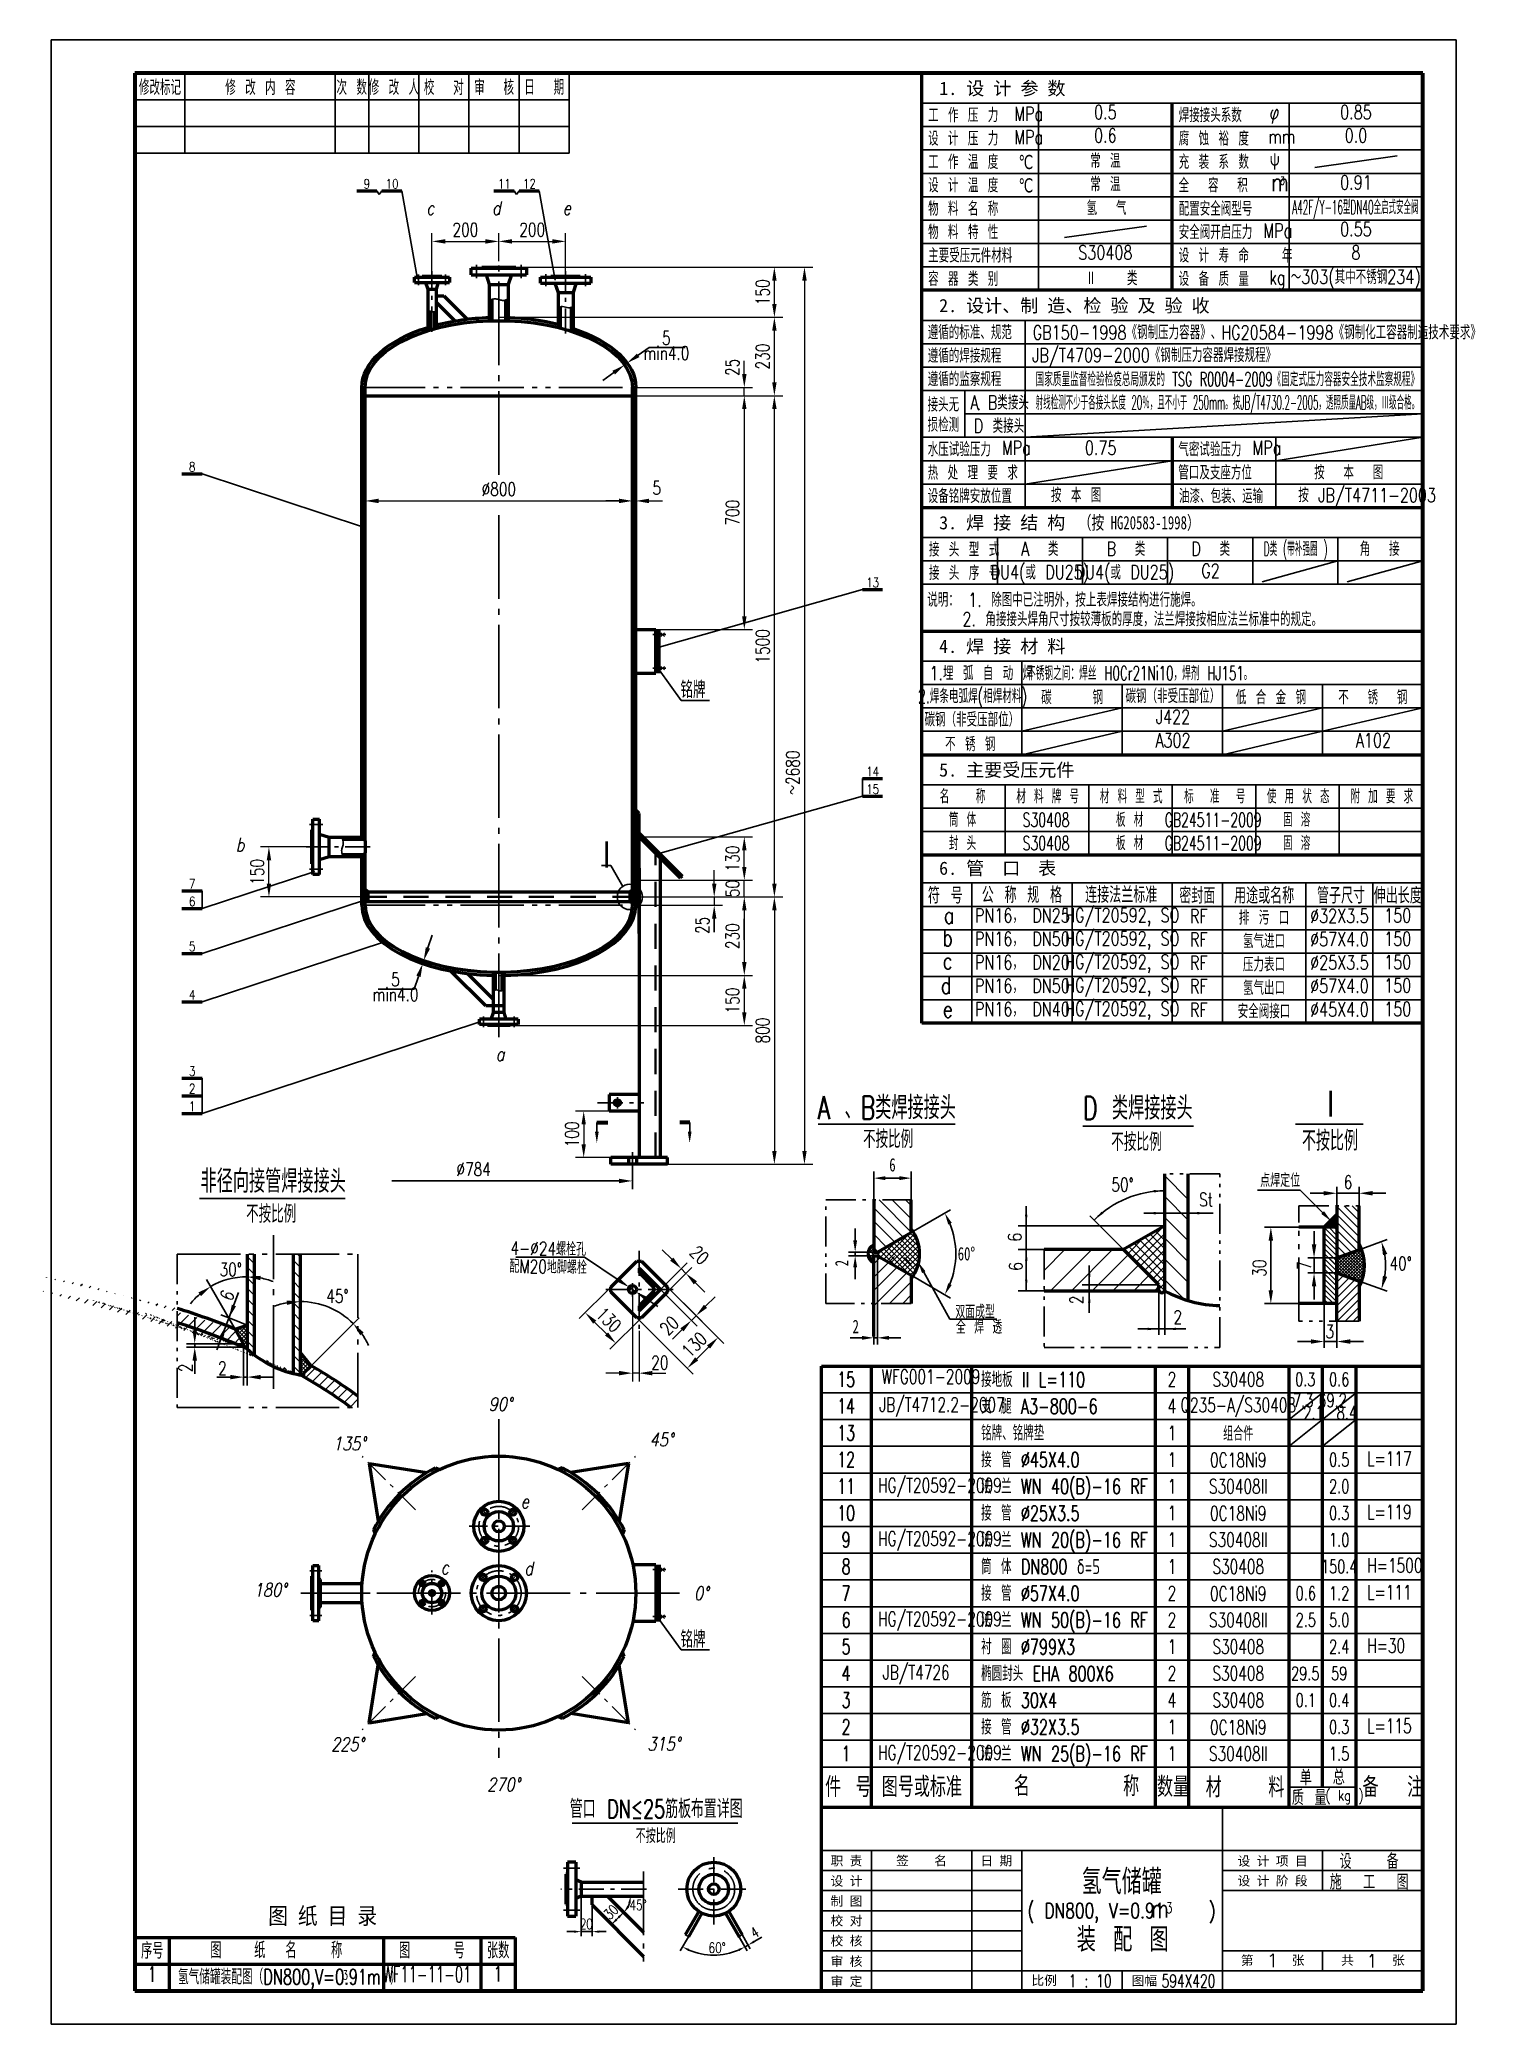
# Model space of a CAD drawing. Extents: x 5881 to 20274, y 0 to 5940.
# Drawn here: x 15977 to 20274, y 0 to 5940 of the extents above; entities outside this region: 5.
import ezdxf
from ezdxf.enums import TextEntityAlignment as Align

# ---------------------------------------------------------------- set-up
doc = ezdxf.new("R2010")
doc.units = 0
doc.header["$LTSCALE"] = 100
doc.header["$PDMODE"] = 1
for name, pattern in [('JXX-L', [2.95, 1.9, -0.25, 0.15, -0.25, 0.15, -0.25]), ('JXX-S', [1.7, 0.9, -0.2, 0.1, -0.2, 0.1, -0.2]), ('XX-L', [1.25, 0.75, -0.5]), ('XX-S', [0.5, 0.3, -0.2]), ('ZXX-L', [3.28, 2.5, -0.3, 0.18, -0.3]), ('ZXX-S', [1.27, 0.75, -0.2, 0.12, -0.2])]:
    doc.linetypes.add(name, pattern=pattern)
doc.layers.get('Defpoints').update_dxf_attribs({"linetype": 'CONTINUOUS'})
for name, color, linetype, lineweight in [('A 粗实线', 7, 'CONTINUOUS', 60), ('B 细实线', 4, 'CONTINUOUS', 30), ('C 文 字', 2, 'CONTINUOUS', 30), ('D 短中心线', 1, 'ZXX-S', 30), ('E 长中心线', 1, 'ZXX-L', 30), ('F 短虚线', 6, 'XX-S', 40), ('G 长虚线', 6, 'XX-L', 40), ('H 短双点线', 3, 'JXX-S', 30), ('I 长双点线', 3, 'JXX-L', 30), ('J 标注尺寸', 2, 'CONTINUOUS', 30)]:
    doc.layers.add(name, color=color, linetype=linetype, lineweight=lineweight)
doc.styles.add('HZ', font='txt', dxfattribs={"width": 0.75, "bigfont": 'hztxt'})
doc.styles.add('HZTXT', font='TXT.SHX', dxfattribs={"width": 0.75, "bigfont": 'HZTXT'})
doc.styles.add('ITALICT', font='ITALICT.shx', dxfattribs={"width": 0.7})
doc.styles.add('ROMANC', font='romanc', dxfattribs={"width": 0.7, "height": 6})
doc.styles.add('TXT', font='txt', dxfattribs={"width": 0.7})
doc.styles.add('标题中文', font='SimSun.ttf', dxfattribs={"width": 0.7})
doc.dimstyles.new('通用标注4.0', dxfattribs={"dimtxt": 4, "dimasz": 4, "dimexe": 2.5, "dimexo": 0, "dimgap": 1.5, "dimtad": 1, "dimdec": 0, "dimzin": 0, "dimdsep": 46, "dimtxsty": 'HZTXT', "dimcen": 0, "dimadec": 0, "dimazin": 0, "dimtfac": 0.375, "dimtdec": 0, "dimtmove": 2, "dimatfit": 3, "dimfxl": 0, "dimtzin": 0, "dimarcsym": 0})

msp = doc.modelspace()

# ---------------------------------------------------------------- texts
at = {"layer": 'C 文 字'}
for s, height, style, width, p in [('修改标记', 45, 'HZTXT', 0.7, (16337.2, 5799.4)), ('修 改 内 容', 45, 'HZTXT', 0.7, (16637.7, 5799.4)), ('次 数', 45, 'HZTXT', 0.7, (16911.1, 5799.4)), ('修 改 人', 45, 'HZTXT', 0.7, (17037.2, 5799.4)), ('校  对', 45, 'HZTXT', 0.7, (17186.6, 5799.4)), ('审  核', 45, 'HZTXT', 0.7, (17337.2, 5799.4)), ('日  期', 45, 'HZTXT', 0.7, (17487.2, 5799.4)), ('9', 28.2, 'ROMANC', 0.8, (16956.6, 5508.8)), ('10', 28.23, 'ROMANC', 0.8, (17032, 5508.8)), ('11', 28.23, 'ROMANC', 0.8, (17367.7, 5508.8)), ('12', 28.23, 'ROMANC', 0.8, (17443, 5508.8)), ('8', 28.2, 'ROMANC', 0.8, (16433.6, 4661.6)), ('13', 28.23, 'ROMANC', 0.8, (18470.1, 4315.3)), ('14', 28.23, 'ROMANC', 0.8, (18470.1, 3749.5)), ('15', 28.23, 'ROMANC', 0.8, (18470.1, 3696.9)), ('7', 28.2, 'ROMANC', 0.8, (16433.6, 3413.5)), ('符 号', 48, 'HZTXT', 0.75, (18687.6, 3381)), ('公 称 规 格', 48, 'HZTXT', 0.75, (18917, 3382.7)), ('连接法兰标准', 48, 'HZTXT', 0.75, (19214.3, 3383)), ('密封面', 48, 'HZTXT', 0.75, (19442, 3381)), ('用途或名称', 48, 'HZTXT', 0.75, (19642, 3381)), ('管子尺寸', 48, 'HZTXT', 0.75, (19872.2, 3381)), ('伸出长度', 48, 'HZTXT', 0.75, (20042, 3381)), ('6', 28.2, 'ROMANC', 0.8, (16433.6, 3360.9)), ('5', 28.2, 'ROMANC', 0.8, (16433.6, 3226.1)), ('4', 28.2, 'ROMANC', 0.8, (16433.6, 3081.6)), ('3', 28.2, 'ROMANC', 0.8, (16433.6, 2852.9)), ('2', 28.2, 'ROMANC', 0.8, (16433.6, 2800.3)), ('1', 28.2, 'ROMANC', 0.8, (16433.6, 2747.6)), ('60%%d', 40, 'TXT', 0.7, (18750.9, 2306.9)), ('15', 45, 'HZTXT', 0.7, (18390.8, 1930.2)), ('2', 43, 'HZTXT', 0.7, (19366, 1930.2)), ('S30408', 43, 'HZTXT', 0.7, (19564.5, 1930.2)), ('0.3', 40.5, 'HZTXT', 0.7, (19765.1, 1930.1)), ('0.6', 40.5, 'HZTXT', 0.7, (19866.7, 1930.1)), ('14', 45, 'HZTXT', 0.7, (18390.8, 1850.2)), ('4', 43, 'HZTXT', 0.7, (19366, 1850.2)), ('Q235-A/S30408', 43, 'HZTXT', 0.7, (19564.5, 1850.2)), ('17.3', 40.5, 'HZTXT', 0.7, (19746.9, 1867.7)), ('2.1', 40.5, 'HZTXT', 0.7, (19789.5, 1830.5)), ('69.2', 40.5, 'HZTXT', 0.7, (19846.9, 1867.7)), ('8.4', 40.5, 'HZTXT', 0.7, (19889.5, 1830.5)), ('13', 45, 'HZTXT', 0.7, (18390.8, 1770.2)), ('1', 43, 'HZTXT', 0.7, (19366, 1770.2)), ('组合件', 43, 'HZTXT', 0.7, (19564.5, 1770.2)), ('12', 45, 'HZTXT', 0.7, (18390.8, 1690.2)), ('1', 43, 'HZTXT', 0.7, (19366, 1690.2)), ('0C18Ni9', 43, 'HZTXT', 0.7, (19564.5, 1690.2)), ('0.5', 40.5, 'HZTXT', 0.7, (19866.7, 1690.1)), ('11', 45, 'HZTXT', 0.7, (18390.8, 1610.2)), ('1', 43, 'HZTXT', 0.7, (19366, 1610.2)), ('S30408II', 43, 'HZTXT', 0.7, (19564.5, 1610.2)), ('2.0', 40.5, 'HZTXT', 0.7, (19866.7, 1610.1)), ('10', 45, 'HZTXT', 0.7, (18390.8, 1530.2)), ('1', 43, 'HZTXT', 0.7, (19366, 1530.2)), ('0C18Ni9', 43, 'HZTXT', 0.7, (19564.5, 1530.2)), ('0.3', 40.5, 'HZTXT', 0.7, (19866.7, 1530.1)), ('9', 45, 'HZTXT', 0.7, (18390.8, 1450.2)), ('1', 43, 'HZTXT', 0.7, (19366, 1450.2)), ('S30408II', 43, 'HZTXT', 0.7, (19564.5, 1450.2)), ('1.0', 40.5, 'HZTXT', 0.7, (19866.7, 1450.1)), ('8', 45, 'HZTXT', 0.7, (18390.8, 1370.2)), ('1', 43, 'HZTXT', 0.7, (19366, 1370.2)), ('S30408', 43, 'HZTXT', 0.7, (19564.5, 1370.2)), ('150.4', 40.5, 'HZTXT', 0.7, (19866.7, 1370.1)), ('7', 45, 'HZTXT', 0.7, (18390.8, 1290.2)), ('2', 43, 'HZTXT', 0.7, (19366, 1290.2)), ('0C18Ni9', 43, 'HZTXT', 0.7, (19564.5, 1290.2)), ('0.6', 40.5, 'HZTXT', 0.7, (19766.7, 1290.1)), ('1.2', 40.5, 'HZTXT', 0.7, (19866.7, 1290.1)), ('6', 45, 'HZTXT', 0.7, (18390.8, 1210.2)), ('2', 43, 'HZTXT', 0.7, (19366, 1210.2)), ('S30408II', 43, 'HZTXT', 0.7, (19564.5, 1210.2)), ('2.5', 40.5, 'HZTXT', 0.7, (19766.7, 1210.1)), ('5.0', 40.5, 'HZTXT', 0.7, (19866.7, 1210.1)), ('5', 45, 'HZTXT', 0.7, (18390.8, 1130.2)), ('1', 43, 'HZTXT', 0.7, (19366, 1130.2)), ('S30408', 43, 'HZTXT', 0.7, (19564.5, 1130.2)), ('2.4', 40.5, 'HZTXT', 0.7, (19866.7, 1130.1)), ('4', 45, 'HZTXT', 0.7, (18390.8, 1050.2)), ('2', 43, 'HZTXT', 0.7, (19366, 1050.2)), ('S30408', 43, 'HZTXT', 0.7, (19564.5, 1050.2)), ('29.5', 40.5, 'HZTXT', 0.7, (19765.1, 1050.1)), ('59', 40.5, 'HZTXT', 0.7, (19866.7, 1050.1)), ('3', 45, 'HZTXT', 0.7, (18390.8, 970.2)), ('4', 43, 'HZTXT', 0.7, (19366, 970.2)), ('S30408', 43, 'HZTXT', 0.7, (19564.5, 970.2)), ('0.1', 40.5, 'HZTXT', 0.7, (19766.7, 970.1)), ('0.4', 40.5, 'HZTXT', 0.7, (19866.7, 970.1)), ('2', 45, 'HZTXT', 0.7, (18390.8, 890.2)), ('1', 43, 'HZTXT', 0.7, (19366, 890.2)), ('0C18Ni9', 43, 'HZTXT', 0.7, (19564.5, 890.2)), ('0.3', 40.5, 'HZTXT', 0.7, (19866.7, 890.1)), ('1', 45, 'HZTXT', 0.7, (18390.8, 810.2)), ('1', 43, 'HZTXT', 0.7, (19366, 810.2)), ('S30408II', 43, 'HZTXT', 0.7, (19564.5, 810.2)), ('1.5', 40.5, 'HZTXT', 0.7, (19866.7, 810.1)), ('设   备', 45, 'HZTXT', 0.8, (19956.3, 490.1)), ('施  工  图', 45, 'HZTXT', 0.8, (19956.3, 428.3)), ('1 : 10', 38.25, 'HZTXT', 0.7, (19121.3, 129.9)), ('594X420', 38.25, 'HZTXT', 0.7, (19415.6, 129.5))]:
    msp.add_text(s, height=height, dxfattribs=dict(at, style=style, width=width)).set_placement(p, align=Align.MIDDLE)
at = {"layer": 'C 文 字', "style": '标题中文'}
for s, p in [('1. 设 计 参 数', (18669.7, 5774.5)), ('2. 设计、制 造、检 验 及 验 收', (18669.2, 5124.5)), ('3. 焊 接 结 构', (18669.2, 4474.5)), ('4. 焊 接 材 料', (18669.2, 4104.5)), ('5. 主要受压元件', (18669.2, 3734.5)), ('6. 管  口  表', (18669.2, 3440.5))]:
    msp.add_text(s, height=39.6, dxfattribs=at).set_placement(p)
at = {"layer": 'C 文 字'}
for s, height, style, width, p in [('工 作 压 力', 42, 'HZTXT', 0.75, (18636.2, 5693)), ('MPa', 42, 'HZTXT', 0.75, (18894, 5697.4)), ('焊接接头系数', 42, 'HZTXT', 0.75, (19386.2, 5693)), ('φ', 42, 'HZTXT', 0.75, (19658.3, 5702.7)), ('设 计 压 力', 42, 'HZTXT', 0.75, (18636.2, 5623)), ('MPa', 42, 'HZTXT', 0.75, (18894, 5627.4)), ('腐 蚀 裕 度', 42, 'HZTXT', 0.75, (19386.2, 5623)), ('mm', 42, 'HZTXT', 0.75, (19654.4, 5629.4)), ('工 作 温 度', 42, 'HZTXT', 0.75, (18636.2, 5553)), ('℃', 42, 'HZTXT', 0.75, (18906.9, 5553)), ('充 装 系 数', 42, 'HZTXT', 0.75, (19386.2, 5553)), ('ψ', 42, 'HZTXT', 0.75, (19658.3, 5562.7)), ('设 计 温 度', 42, 'HZTXT', 0.75, (18636.2, 5483)), ('℃', 42, 'HZTXT', 0.75, (18906.9, 5483)), ('全  容  积', 42, 'HZTXT', 0.75, (19386.2, 5483)), ('3', 23.5, 'HZTXT', 0.75, (19689.3, 5506)), ('m', 54.6, 'HZTXT', 0.75, (19663.3, 5486.4)), ('c', 40, 'ITALICT', 0.8, (17134, 5416.1)), ('d', 40, 'ITALICT', 0.8, (17330.5, 5416.1)), ('e', 40, 'ITALICT', 0.8, (17542.5, 5416.1)), ('物 料 名 称', 42, 'HZTXT', 0.75, (18636.2, 5413)), ('配置安全阀型号', 42, 'HZTXT', 0.75, (19386.2, 5413)), ('物 料 特 性', 42, 'HZTXT', 0.75, (18636.2, 5343)), ('安全阀开启压力', 42, 'HZTXT', 0.75, (19386.2, 5343)), ('MPa', 42, 'HZTXT', 0.75, (19639.5, 5347.4)), ('主要受压元件材料', 42, 'HZTXT', 0.75, (18636.2, 5273)), ('设 计 寿 命   年  ', 42, 'HZTXT', 0.75, (19386.2, 5273)), ('容 器 类 别', 42, 'HZTXT', 0.75, (18636.2, 5203)), ('设 备 质 量', 42, 'HZTXT', 0.75, (19386.2, 5203)), ('kg', 42, 'HZTXT', 0.75, (19657.2, 5207.4)), ('遵循的标准、规范', 42, 'HZTXT', 0.75, (18635.1, 5043)), ('GB150-1998《钢制压力容器》、HG20584-1998《钢制化工容器制造技术要求》', 42, 'HZTXT', 0.75, (18949.3, 5043)), ('遵循的焊接规程', 42, 'HZTXT', 0.75, (18635.1, 4973)), ('JB/T4709-2000《钢制压力容器焊接规程》', 42, 'HZTXT', 0.75, (18947.6, 4974.9)), ('遵循的监察规程', 42, 'HZTXT', 0.75, (18635.1, 4903)), ('接头无', 42, 'HZTXT', 0.75, (18634.7, 4826.9)), ('A B类接头', 42, 'HZTXT', 0.75, (18762.6, 4833)), ('损检测', 42, 'HZTXT', 0.75, (18634.7, 4766.3)), ('D 类接头', 42, 'HZTXT', 0.75, (18772.9, 4763)), ('水压试验压力', 42, 'HZTXT', 0.75, (18635, 4693)), ('MPa', 42, 'HZTXT', 0.75, (18857, 4697.4)), ('气密试验压力', 42, 'HZTXT', 0.75, (19385, 4693)), ('MPa', 42, 'HZTXT', 0.75, (19607, 4697.4)), ('热 处 理 要 求', 42, 'HZTXT', 0.75, (18635, 4623)), ('管口及支座方位', 42, 'HZTXT', 0.75, (19385, 4623.4)), ('设备铭牌安放位置', 42, 'HZTXT', 0.75, (18635, 4553)), ('按 本 图', 42, 'HZTXT', 0.75, (19004.1, 4555.8)), ('油漆、包装、运输', 42, 'HZTXT', 0.75, (19387, 4553)), ('按 JB/T4711-2003', 42, 'HZTXT', 0.75, (19744.3, 4555.8)), ('（按 HG20583-1998）', 40, '标题中文', 0.7, (19087, 4474.5)), ('接 头 型 式', 42, 'HZTXT', 0.75, (18638.8, 4393)), ('接 头 序 号', 42, 'HZTXT', 0.75, (18638.8, 4323)), ('说明： 1. 除图中已注明外，按上表焊接结构进行施焊。', 42, 'HZTXT', 0.75, (18633.8, 4242.6)), ('2. 角接接头焊角尺寸按较薄板的厚度，法兰焊接按相应法兰标准中的规定。', 42, 'HZTXT', 0.75, (18739, 4184.6)), ('1.埋 弧 自 动 焊', 42, 'HZTXT', 0.75, (18640.4, 4023)), ('b', 40, 'ITALICT', 0.8, (16563.7, 3510.7)), ('a', 50, 'HZTXT', 0.75, (18683.8, 3294.1)), ('b', 50, 'HZTXT', 0.75, (18679.4, 3227)), ('c', 50, 'HZTXT', 0.75, (18680.3, 3157.6)), ('d', 50, 'HZTXT', 0.75, (18674.7, 3084.3)), ('e', 50, 'HZTXT', 0.75, (18680.8, 3012.9)), ('a', 40, 'ITALICT', 0.8, (17341.6, 2883.7)), ('St', 40, 'HZ', 0.75, (19447.5, 2448.3)), ('2', 40, 'HZ', 0.75, (19370.6, 2096.8)), ('90%%d', 40, 'ITALICT', 0.8, (17320.6, 1836.3)), ('135%%d', 40, 'ITALICT', 0.8, (16854.5, 1718)), ('45%%d', 40, 'ITALICT', 0.8, (17802.6, 1729.9)), ('e', 40, 'ITALICT', 0.8, (17416.9, 1545.2)), ('c', 40, 'ITALICT', 0.8, (17177.5, 1347.7)), ('d', 40, 'ITALICT', 0.8, (17427.3, 1344.4)), ('180%%d', 40, 'ITALICT', 0.8, (16617.7, 1280.2)), ('0%%d', 40, 'ITALICT', 0.8, (17935.5, 1270)), ('225%%d', 40, 'ITALICT', 0.8, (16849, 818)), ('315%%d', 40, 'ITALICT', 0.8, (17795.6, 819.1)), ('270%%d', 40, 'ITALICT', 0.8, (17316.4, 697.7)), ('件 号', 60, 'HZTXT', 0.8, (18328.2, 680.1)), ('图号或标准', 60, 'HZTXT', 0.8, (18497.6, 680.6)), ('名      称', 60, 'HZTXT', 0.8, (18892.9, 682.9)), ('数量', 60, 'HZTXT', 0.8, (19321.3, 680.5)), ('材   料', 60, 'HZTXT', 0.8, (19467.1, 679.4)), ('单', 45, 'HZTXT', 0.8, (19748.7, 715.7)), ('总', 45, 'HZTXT', 0.8, (19847.3, 717.1)), ('备  注', 60, 'HZTXT', 0.8, (19936.6, 679.9)), ('质 量', 45, 'HZTXT', 0.8, (19724.8, 656)), ('( kg )', 31.56, 'HZTXT', 0.8, (19825.5, 669.6)), ('3', 31.1, 'HZTXT', 0.75, (19348.1, 333))]:
    msp.add_text(s, height=height, dxfattribs=dict(at, style=style, width=width)).set_placement(p)
for s, height, style, width, p in [('0.5', 42, 'HZTXT', 0.75, (19166.8, 5702)), ('0.85', 42, 'HZTXT', 0.75, (19916.8, 5702)), ('0.6', 42, 'HZTXT', 0.75, (19166.8, 5632)), ('0.0', 42, 'HZTXT', 0.75, (19916.8, 5632)), ('常 温', 42, 'HZTXT', 0.75, (19166.8, 5556.1)), ('常 温', 42, 'HZTXT', 0.75, (19166.8, 5486.2)), ('0.91', 42, 'HZTXT', 0.75, (19916.8, 5492)), ('氢  气', 42, 'HZTXT', 0.75, (19170.2, 5415.2)), ('0.55', 42, 'HZTXT', 0.75, (19916.8, 5352)), ('S30408', 42, 'HZTXT', 0.75, (19166.8, 5282)), ('8', 42, 'HZTXT', 0.75, (19916.8, 5282)), ('Ⅱ   类', 42, 'HZTXT', 0.75, (19185.6, 5205)), ('～303(其中不锈钢234)', 42, 'HZTXT', 0.75, (19916, 5208.8)), ('0.75', 42, 'HZTXT', 0.75, (19152.7, 4697.3)), ('按  本  图', 42, 'HZTXT', 0.75, (19895, 4623.9)), ('A  类', 42, 'HZTXT', 0.75, (18970.5, 4394.9)), ('B  类', 42, 'HZTXT', 0.75, (19228.4, 4394.9)), ('D  类', 42, 'HZTXT', 0.75, (19482.1, 4394.9)), ('角  接', 42, 'HZTXT', 0.75, (19987.8, 4394.9)), ('DU4(或 DU25)', 42, 'HZTXT', 0.75, (18970.7, 4324.9)), ('DU4(或 DU25)', 42, 'HZTXT', 0.75, (19225.2, 4324.9)), ('G2', 42, 'HZTXT', 0.75, (19481.5, 4329.4)), ('2.焊条电弧焊(相焊材料)', 42, 'HZTXT', 0.65, (18769.1, 3954.2)), ('碳    钢', 42, 'HZTXT', 0.75, (19067.2, 3950.5)), ('碳钢（非受压部位）', 42, 'HZTXT', 0.75, (19368.8, 3954.4)), ('低 合 金 钢', 42, 'HZTXT', 0.75, (19662.4, 3950.5)), ('不  锈  钢', 42, 'HZTXT', 0.75, (19967.2, 3950.5)), ('碳钢（非受压部位）', 42, 'HZTXT', 0.75, (18767.2, 3884.1)), ('J422', 42, 'HZTXT', 0.75, (19369.1, 3892)), ('A302', 42, 'HZTXT', 0.75, (19369.1, 3822)), ('A102', 42, 'HZTXT', 0.75, (19969.1, 3822)), ('不 锈 钢', 42, 'HZTXT', 0.75, (18762.4, 3810.5)), ('名   称', 42, 'HZTXT', 0.65, (18739.3, 3654.2)), ('材 料 牌 号', 42, 'HZTXT', 0.65, (18994.1, 3654.2)), ('材 料 型 式', 42, 'HZTXT', 0.65, (19244.1, 3654.2)), ('标  准  号', 42, 'HZTXT', 0.65, (19494.1, 3654.2)), ('使 用 状 态', 42, 'HZTXT', 0.65, (19744.1, 3654.2)), ('附 加 要 求', 42, 'HZTXT', 0.65, (19994.1, 3654.2)), ('筒 体', 42, 'HZTXT', 0.65, (18739.3, 3584.2)), ('S30408', 42, 'HZTXT', 0.65, (18989.3, 3584.2)), ('板 材', 42, 'HZTXT', 0.65, (19239.3, 3584.2)), ('GB24511-2009', 42, 'HZTXT', 0.65, (19489.3, 3584.2)), ('固 溶', 42, 'HZTXT', 0.65, (19739.3, 3584.2)), ('封 头', 42, 'HZTXT', 0.65, (18739.3, 3514.2)), ('S30408', 42, 'HZTXT', 0.65, (18989.3, 3514.2)), ('板 材', 42, 'HZTXT', 0.65, (19239.3, 3514.2)), ('GB24511-2009', 42, 'HZTXT', 0.65, (19489.3, 3514.2)), ('固 溶', 42, 'HZTXT', 0.65, (19739.3, 3514.2)), ('PN16， DN25', 42, 'HZTXT', 0.75, (18918.4, 3297.5)), ('HG/T20592, SO', 42, 'HZTXT', 0.75, (19217.5, 3298.8)), ('RF', 42, 'HZTXT', 0.75, (19446.1, 3295.7)), ('排 污 口', 42, 'HZTXT', 0.75, (19641.6, 3291)), ('%%C32X3.5', 42, 'HZTXT', 0.75, (19867.3, 3296.8)), ('150', 42, 'HZTXT', 0.75, (20042, 3297.8)), ('PN16， DN50', 42, 'HZTXT', 0.75, (18918.4, 3227.5)), ('HG/T20592, SO', 42, 'HZTXT', 0.75, (19217.5, 3228.8)), ('RF', 42, 'HZTXT', 0.75, (19446.1, 3225.7)), ('氢气进口', 42, 'HZTXT', 0.75, (19641.6, 3221)), ('%%C57X4.0', 42, 'HZTXT', 0.75, (19867.3, 3226.8)), ('150', 42, 'HZTXT', 0.75, (20042, 3227.8)), ('HG/T20592, SO', 42, 'HZTXT', 0.75, (19217.5, 3158.8)), ('PN16， DN20', 42, 'HZTXT', 0.75, (18918.4, 3157.5)), ('RF', 42, 'HZTXT', 0.75, (19446.1, 3155.7)), ('压力表口', 42, 'HZTXT', 0.75, (19641.6, 3151)), ('%%C25X3.5', 42, 'HZTXT', 0.75, (19867.3, 3156.8)), ('150', 42, 'HZTXT', 0.75, (20042, 3157.8)), ('PN16， DN50', 42, 'HZTXT', 0.75, (18918.4, 3087.5)), ('HG/T20592, SO', 42, 'HZTXT', 0.75, (19217.5, 3088.8)), ('RF', 42, 'HZTXT', 0.75, (19446.1, 3085.7)), ('氢气出口', 42, 'HZTXT', 0.75, (19641.6, 3081)), ('%%C57X4.0', 42, 'HZTXT', 0.75, (19867.3, 3086.8)), ('150', 42, 'HZTXT', 0.75, (20042, 3087.8)), ('PN16， DN40', 42, 'HZTXT', 0.75, (18918.4, 3017.5)), ('HG/T20592, SO', 42, 'HZTXT', 0.75, (19217.5, 3018.8)), ('RF', 42, 'HZTXT', 0.75, (19446.1, 3015.7)), ('安全阀接口', 42, 'HZTXT', 0.75, (19641.6, 3011)), ('%%C45X4.0', 42, 'HZTXT', 0.75, (19867.3, 3016.8)), ('150', 42, 'HZTXT', 0.75, (20042, 3017.8)), ('50%%d', 40, 'HZ', 0.75, (19218.4, 2493.1)), ('序号', 48, 'HZTXT', 0.7, (16314.2, 196.2)), ('图   纸  名   称', 48, 'HZTXT', 0.7, (16685.3, 197.9)), ('图    号', 48, 'HZTXT', 0.7, (17151, 197)), ('张数', 48, 'HZTXT', 0.7, (17349.4, 197)), ('1', 45, 'HZTXT', 0.7, (16313.9, 127.6)), ('WF11-11-01', 48, 'HZTXT', 0.6, (17136.9, 125.8)), ('1', 45, 'HZTXT', 0.7, (17348.6, 128.4))]:
    msp.add_text(s, height=height, dxfattribs=dict(at, style=style, width=width)).set_placement(p, align=Align.CENTER)
at = {"layer": 'C 文 字', "style": 'HZTXT'}
for s, width, p, p2 in [('A42F/Y-16型DN40全启式安全阀', 0.593063, (19726, 5417.7), (20104, 5417.7)), ('国家质量监督检验检疫总局颁发的 TSG R0004-2009《固定式压力容器安全技术监察规程》', 0.665468, (18958, 4902.7), (20106, 4902.7)), ('射线检测不少于各接头长度 20％，且不小于 250mm。按JB/T4730.2-2005，透照质量AB级，Ⅲ级合格。', 0.573181, (18958, 4832.7), (20106, 4832.7)), ('D类 (带补强圈 )', 0.593882, (19640.6, 4394.9), (19831.8, 4394.9)), ('不锈钢之间：焊丝 H0Cr21Ni10，焊剂 HJ151。', 0.760165, (18932.4, 4022.7), (19607, 4022.7))]:
    msp.add_text(s, height=42, dxfattribs=dict(at, width=width)).set_placement(p, p2, align=Align.FIT)
at = {"layer": 'C 文 字'}
for s, height, style, width, p in [('不按比例', 53.56, 'HZTXT', 0.7, (18441.6, 2649.3)), ('不按比例', 53.99, 'HZTXT', 0.7, (19184.2, 2640.7)), ('不按比例', 59.77, 'HZTXT', 0.7, (19755.3, 2644.6)), ('点焊定位', 40, 'HZ', 0.75, (19630, 2526.1)), ('不按比例', 53.56, 'HZTXT', 0.7, (16595, 2425.5)), ('双面成型', 40.09, 'HZTXT', 0.7, (18717.9, 2132.7)), ('全 焊 透', 40.09, 'HZTXT', 0.7, (18719.6, 2086.9)), ('WFG001-2009', 43, 'HZTXT', 0.7, (18497.1, 1938.7)), ('接地板 II L=110', 45, 'HZTXT', 0.7, (18794.9, 1929.8)), ('JB/T4712.2-2007', 43, 'HZTXT', 0.7, (18490, 1854.5)), ('支 腿 A3-800-6', 45, 'HZTXT', 0.7, (18794.9, 1849.8)), ('铭牌、铭牌垫', 45, 'HZTXT', 0.7, (18794.9, 1769.8)), ('接 管 %%C45X4.0', 45, 'HZTXT', 0.7, (18794.9, 1689.8)), ('L=117', 43, 'HZTXT', 0.7, (19950.6, 1693.3)), ('HG/T20592-2009', 43, 'HZTXT', 0.7, (18486.5, 1613.3)), ('法 兰 WN 40(B)-16 RF', 45, 'HZTXT', 0.7, (18794.9, 1609.8)), ('接 管 %%C25X3.5', 45, 'HZTXT', 0.7, (18794.9, 1529.8)), ('L=119', 43, 'HZTXT', 0.7, (19950.6, 1533.3)), ('HG/T20592-2009', 43, 'HZTXT', 0.7, (18486.5, 1453.3)), ('法 兰 WN 20(B)-16 RF', 45, 'HZTXT', 0.7, (18794.9, 1449.8)), ('筒 体 DN800 δ=5', 45, 'HZTXT', 0.7, (18794.9, 1369.8)), ('H=1500', 43, 'HZTXT', 0.7, (19950.6, 1373.3)), ('接 管 %%C57X4.0', 45, 'HZTXT', 0.7, (18794.9, 1289.8)), ('L=111', 43, 'HZTXT', 0.7, (19950.6, 1293.3)), ('HG/T20592-2009', 43, 'HZTXT', 0.7, (18486.5, 1213.3)), ('法 兰 WN 50(B)-16 RF', 45, 'HZTXT', 0.7, (18794.9, 1209.8)), ('衬 圈 %%c799X3', 45, 'HZTXT', 0.7, (18794.9, 1129.8)), ('H=30', 43, 'HZTXT', 0.7, (19950.6, 1133.3)), ('JB/T4726', 43, 'HZTXT', 0.7, (18500.6, 1053.3)), ('椭圆封头 EHA 800X6', 45, 'HZTXT', 0.7, (18794.9, 1049.8)), ('筋 板 30X4', 45, 'HZTXT', 0.7, (18794.9, 969.8)), ('接 管 %%C32X3.5', 45, 'HZTXT', 0.7, (18794.9, 889.8)), ('L=115', 43, 'HZTXT', 0.7, (19950.6, 893.3)), ('HG/T20592-2009', 43, 'HZTXT', 0.7, (18486.5, 813.3)), ('法 兰 WN 25(B)-16 RF', 45, 'HZTXT', 0.7, (18794.9, 809.8)), ('不按比例', 42.85, 'HZTXT', 0.7, (17761.1, 563.9)), ('氢气储罐装配图（DN800,V=0.91m ）', 45.6, 'HZTXT', 0.7, (16391, 142.2)), ('3', 27.4, 'HZTXT', 0.7, (16883.5, 147.5))]:
    msp.add_text(s, height=height, dxfattribs=dict(at, style=style, width=width)).set_placement(p, align=Align.MIDDLE_LEFT)
for s, height, style, width, p in [('6', 40, 'TXT', 0.7, (18529.5, 2572.6)), ('2', 40, 'TXT', 0.7, (18419.6, 2088.5)), ('氢气储罐', 75, 'HZTXT', 0.8, (19215.6, 426.6)), ('( DN800, V=0.91   )', 45, 'HZTXT', 0.75, (19215.5, 340.1)), ('装 配 图', 72, 'HZTXT', 0.8, (19218.7, 253.7)), ('m', 54, 'HZTXT', 0.75, (19330.2, 346.2))]:
    msp.add_text(s, height=height, dxfattribs=dict(at, style=style, width=width)).set_placement(p, align=Align.MIDDLE_CENTER)
at = {"layer": 'C 文 字', "style": 'HZ', "width": 0.75}
for p in [(18915.4, 2355.7), (18918.6, 2268.2)]:
    msp.add_text('6', height=40, rotation=90, dxfattribs=at).set_placement(p, align=Align.CENTER)
at = {"layer": 'C 文 字', "style": 'TXT', "width": 0.7}
msp.add_text('2', height=40, rotation=90, dxfattribs=at).set_placement((18377.9, 2278.2), align=Align.MIDDLE_CENTER)
at = {"layer": 'C 文 字', "style": 'HZ', "width": 0.75}
msp.add_text('2', height=40, rotation=90, dxfattribs=at).set_placement((19100.5, 2155.4))
at = {"layer": 'C 文 字', "style": '标题中文', "oblique": 0.5}
msp.add_text('职 责', height=28, rotation=0.09587, dxfattribs=at).set_placement((18391.8, 489.4), align=Align.MIDDLE_CENTER)
for s, p in [('签    名', (18616.4, 490.5)), ('日 期', (18840.3, 489.9)), ('设 计 项 目', (19667.3, 489.2)), ('设 计', (18391.8, 429.4)), ('设 计 阶 段', (19667.3, 430.1)), ('制 图', (18391.8, 369.4)), ('校 对', (18391.8, 310.5)), ('校 核', (18391.8, 250.5)), ('审 核', (18391.8, 189.4)), ('第      张', (19667.3, 192.2)), ('共      张', (19967.3, 192.2)), ('审 定', (18391.8, 129.4)), ('比例', (18983.6, 132)), ('图幅', (19283.6, 131.1))]:
    msp.add_text(s, height=28, rotation=0.09587, dxfattribs=at).set_placement(p, align=Align.MIDDLE)
at = {"layer": 'C 文 字', "style": '标题中文', "oblique": 0.5, "width": 0.869816}
msp.add_text('图 纸 目 录', height=50, rotation=0.09587, dxfattribs=at).set_placement((16823.9, 299.7), align=Align.CENTER)
at = {"layer": 'C 文 字', "style": 'HZTXT'}
for p in [(19667.3, 191.2), (19964.9, 190)]:
    msp.add_text('1', height=40, dxfattribs=at).set_placement(p, align=Align.MIDDLE)
at = {"layer": 'C 文 字', "char_height": 40, "attachment_point": 5}
for s, insert, style in [('5', (17852.7, 5047.2), 'HZTXT'), ('min4.0', (17852.7, 5002.2), 'HZTXT'), ('min4.0', (17042, 3082.4), 'HZTXT'), ('5', (17042, 3127.4), 'HZTXT'), ('6', (19893.1, 2520.2), 'HZ'), ('40°', (20050.7, 2277.3), 'HZ'), ('3', (19838.5, 2073.8), 'HZ')]:
    msp.add_mtext(s, dxfattribs=dict(at, insert=insert, style=style))
for s, insert, rotation, style in [('4-∅24螺栓孔', (17499.5, 2321.7), 359, 'HZTXT'), ('配M20地脚螺栓', (17499, 2267.4), 359, 'HZTXT'), ('30', (19627.7, 2263.2), 90, 'HZ'), ('7', (19761.8, 2271.2), 90, 'HZ')]:
    msp.add_mtext(s, dxfattribs=dict(at, insert=insert, rotation=rotation, style=style))
at = {"layer": 'F 短虚线', "style": 'HZTXT', "width": 0.7}
for s, height, p in [('I', 77, (17674.1, 3501.3)), ('I', 77, (19840.3, 2755.3)), ('A 、B类焊接接头', 69, (18512.6, 2746.9)), ('D 类焊接接头', 69, (19264, 2745.6)), ('非径向接管焊接接头', 69, (16676.1, 2527)), ('管口 DN≤25筋板布置详图', 55.2, (17822.4, 647.5))]:
    msp.add_text(s, height=height, dxfattribs=at).set_placement(p, align=Align.MIDDLE)
at = {"layer": 'J 标注尺寸', "attachment_point": 5, "style": 'HZTXT'}
for s, insert, char_height in [('铭牌', (17932.5, 3994.7), 50), ('%%c784', (17276, 2559.2), 40), ('30°', (16549.2, 2258.8), 40), ('45°', (16868.4, 2179.6), 40), ('2', (16524, 1963.4), 40), ('铭牌', (17932.5, 1152.4), 50), ('45°', (17768, 356.8), 30.72), ('20', (17613.3, 300.4), 30.72), ('60°', (18004.7, 229.1), 30.72)]:
    msp.add_mtext(s, dxfattribs=dict(at, insert=insert, char_height=char_height))
for s, insert, char_height, rotation in [('6', (16538.4, 2181.5), 40, 68.88543), ('2', (16414.1, 1964.8), 40, 90), ('30', (17687.2, 336.1), 30.72, 45), ('4', (18117.1, 274.8), 30.7, 30)]:
    msp.add_mtext(s, dxfattribs=dict(at, insert=insert, char_height=char_height, rotation=rotation))

# ---------------------------------------------------------------- blocks, each defined once
blk = doc.blocks.new('*D10')
at = {"layer": 'Defpoints', "color": 0}
for p in [(18140.9, 5259.2), (18140.9, 2574.2), (18266.1, 2574.2)]:
    blk.add_point(p, dxfattribs=at)
at = {"layer": 'J 标注尺寸', "color": 0, "lineweight": -2}
for p, q in [((18140.9, 5259.2), (18291.1, 5259.2)), ((18266.1, 5219.2), (18266.1, 2614.2)), ((18140.9, 2574.2), (18291.1, 2574.2))]:
    blk.add_line(p, q, dxfattribs=at)
at = {"layer": 'J 标注尺寸', "color": 0}
for points in [[(18259.5, 5219.2), (18272.8, 5219.2), (18266.1, 5259.2)], [(18259.5, 2614.2), (18272.8, 2614.2), (18266.1, 2574.2)]]:
    blk.add_solid(points, dxfattribs=at)
at = {"layer": 'J 标注尺寸', "color": 0, "insert": (18231.1, 3745.9), "char_height": 40, "attachment_point": 5, "rotation": 90, "style": 'HZTXT'}
blk.add_mtext('～2680', dxfattribs=at)
blk = doc.blocks.new('*D3')
at = {"layer": 'Defpoints', "color": 0}
for p in [(18013.8, 4874.2), (18176.1, 4874.2), (18044.9, 3374.2)]:
    blk.add_point(p, dxfattribs=at)
at = {"layer": 'J 标注尺寸', "color": 0, "lineweight": -2}
for p, q in [((18013.8, 4874.2), (18201.1, 4874.2)), ((18176.1, 3414.2), (18176.1, 4834.2)), ((18044.9, 3374.2), (18201.1, 3374.2))]:
    blk.add_line(p, q, dxfattribs=at)
at = {"layer": 'J 标注尺寸', "color": 0}
for points in [[(18169.5, 4834.2), (18182.8, 4834.2), (18176.1, 4874.2)], [(18169.5, 3414.2), (18182.8, 3414.2), (18176.1, 3374.2)]]:
    blk.add_solid(points, dxfattribs=at)
at = {"layer": 'J 标注尺寸', "color": 0, "insert": (18141.1, 4124.2), "char_height": 40, "attachment_point": 5, "rotation": 90, "style": 'HZTXT'}
blk.add_mtext('1500', dxfattribs=at)
blk = doc.blocks.new('*D13')
at = {"layer": 'Defpoints', "color": 0}
for p in [(17856.1, 2206.6), (17764.2, 2114.6), (18007.3, 2055.4)]:
    blk.add_point(p, dxfattribs=at)
at = {"layer": 'J 标注尺寸', "color": 0, "lineweight": -2}
for p, q in [((17856.1, 2206.6), (18025, 2037.7)), ((17764.2, 2114.6), (17933, 1945.8)), ((17943.6, 1991.7), (17979, 2027.1))]:
    blk.add_line(p, q, dxfattribs=at)
at = {"layer": 'J 标注尺寸', "color": 0}
for points in [[(17974.3, 2031.8), (17983.7, 2022.4), (18007.3, 2055.4)], [(17938.9, 1996.5), (17948.3, 1987), (17915.4, 1963.5)]]:
    blk.add_solid(points, dxfattribs=at)
at = {"layer": 'J 标注尺寸', "color": 0, "insert": (17936.6, 2034.2), "char_height": 40, "attachment_point": 5, "rotation": 45, "style": 'HZTXT'}
blk.add_mtext('130', dxfattribs=at)
blk = doc.blocks.new('*D14')
at = {"layer": 'Defpoints', "color": 0}
for p in [(17751.3, 2178.5), (17771.3, 2075.8), (17751.3, 1948.9)]:
    blk.add_point(p, dxfattribs=at)
at = {"layer": 'J 标注尺寸', "color": 0, "lineweight": -2}
for p, q in [((17751.3, 2178.5), (17751.3, 1923.9)), ((17771.3, 2075.8), (17771.3, 1923.9)), ((17711.3, 1948.9), (17671.3, 1948.9)), ((17771.3, 1948.9), (17751.3, 1948.9)), ((17811.3, 1948.9), (17851.3, 1948.9))]:
    blk.add_line(p, q, dxfattribs=at)
at = {"layer": 'J 标注尺寸', "color": 0}
for points in [[(17711.3, 1955.6), (17711.3, 1942.2), (17751.3, 1948.9)], [(17811.3, 1955.6), (17811.3, 1942.2), (17771.3, 1948.9)]]:
    blk.add_solid(points, dxfattribs=at)
at = {"layer": 'J 标注尺寸', "color": 0, "insert": (17833.2, 1980.3), "char_height": 40, "attachment_point": 5, "style": 'HZTXT'}
blk.add_mtext('20', dxfattribs=at)
blk = doc.blocks.new('*D12')
at = {"layer": 'Defpoints', "color": 0}
for p in [(17686.4, 2206.6), (17778.3, 2114.6), (17701.8, 2038.1)]:
    blk.add_point(p, dxfattribs=at)
at = {"layer": 'J 标注尺寸', "color": 0, "lineweight": -2}
for p, q in [((17686.4, 2206.6), (17592.2, 2112.4)), ((17638.2, 2101.8), (17673.5, 2066.4)), ((17778.3, 2114.6), (17684.1, 2020.5))]:
    blk.add_line(p, q, dxfattribs=at)
at = {"layer": 'J 标注尺寸', "color": 0}
for points in [[(17642.9, 2106.5), (17633.5, 2097.1), (17609.9, 2130.1)], [(17678.2, 2071.1), (17668.8, 2061.7), (17701.8, 2038.1)]]:
    blk.add_solid(points, dxfattribs=at)
at = {"layer": 'J 标注尺寸', "color": 0, "insert": (17680.6, 2108.8), "char_height": 40, "attachment_point": 5, "rotation": 315, "style": 'HZTXT'}
blk.add_mtext('130', dxfattribs=at)
blk = doc.blocks.new('*D16')
at = {"layer": 'Defpoints', "color": 0}
for p in [(17830.9, 2203.5), (17845, 2217.6), (17927.6, 2106.7)]:
    blk.add_point(p, dxfattribs=at)
at = {"layer": 'J 标注尺寸', "color": 0, "lineweight": -2}
for p, q in [((17830.9, 2203.5), (17945.3, 2089.1)), ((17845, 2217.6), (17959.5, 2103.2)), ((17970.1, 2149.2), (17998.4, 2177.4)), ((17941.8, 2120.9), (17927.6, 2106.7)), ((17899.4, 2078.4), (17871.1, 2050.2))]:
    blk.add_line(p, q, dxfattribs=at)
at = {"layer": 'J 标注尺寸', "color": 0}
for points in [[(17965.4, 2153.9), (17974.8, 2144.4), (17941.8, 2120.9)], [(17894.6, 2083.2), (17904.1, 2073.7), (17927.6, 2106.7)]]:
    blk.add_solid(points, dxfattribs=at)
at = {"layer": 'J 标注尺寸', "color": 0, "insert": (17861.8, 2091), "char_height": 40, "attachment_point": 5, "rotation": 45, "style": 'HZTXT'}
blk.add_mtext('20', dxfattribs=at)
blk = doc.blocks.new('*D15')
at = {"layer": 'Defpoints', "color": 0}
for p in [(17834.9, 2199.5), (17911.3, 2247.6), (17849, 2185.3)]:
    blk.add_point(p, dxfattribs=at)
at = {"layer": 'J 标注尺寸', "color": 0, "lineweight": -2}
for p, q in [((17868.9, 2290.1), (17840.6, 2318.3)), ((17834.9, 2199.5), (17914.9, 2279.5)), ((17849, 2185.3), (17929, 2265.3)), ((17897.2, 2261.8), (17911.3, 2247.6)), ((17939.6, 2219.4), (17967.9, 2191.1))]:
    blk.add_line(p, q, dxfattribs=at)
at = {"layer": 'J 标注尺寸', "color": 0}
for points in [[(17873.6, 2294.8), (17864.2, 2285.3), (17897.2, 2261.8)], [(17944.3, 2224.1), (17934.9, 2214.6), (17911.3, 2247.6)]]:
    blk.add_solid(points, dxfattribs=at)
at = {"layer": 'J 标注尺寸', "color": 0, "insert": (17952, 2302.4), "char_height": 40, "attachment_point": 5, "rotation": 315, "style": 'HZTXT'}
blk.add_mtext('20', dxfattribs=at)
blk = doc.blocks.new('*D1')
at = {"layer": 'Defpoints', "color": 0}
for p in [(18016, 3374.2), (17351.3, 3139.2), (18086.1, 3139.2)]:
    blk.add_point(p, dxfattribs=at)
at = {"layer": 'J 标注尺寸', "color": 0, "lineweight": -2}
for p, q in [((18016, 3374.2), (18111.1, 3374.2)), ((18086.1, 3334.2), (18086.1, 3179.2)), ((17351.3, 3139.2), (18111.1, 3139.2))]:
    blk.add_line(p, q, dxfattribs=at)
at = {"layer": 'J 标注尺寸', "color": 0}
for points in [[(18079.5, 3334.2), (18092.8, 3334.2), (18086.1, 3374.2)], [(18079.5, 3179.2), (18092.8, 3179.2), (18086.1, 3139.2)]]:
    blk.add_solid(points, dxfattribs=at)
at = {"layer": 'J 标注尺寸', "color": 0, "insert": (18051.1, 3256.7), "char_height": 40, "attachment_point": 5, "rotation": 90, "style": 'HZTXT'}
blk.add_mtext('230', dxfattribs=at)
blk = doc.blocks.new('*D2')
at = {"layer": 'Defpoints', "color": 0}
for p in [(17351.3, 3139.2), (17385.3, 2989.2), (18086.1, 2989.2)]:
    blk.add_point(p, dxfattribs=at)
at = {"layer": 'J 标注尺寸', "color": 0, "lineweight": -2}
for p, q in [((17351.3, 3139.2), (18111.1, 3139.2)), ((18086.1, 3099.2), (18086.1, 3029.2)), ((17385.3, 2989.2), (18111.1, 2989.2))]:
    blk.add_line(p, q, dxfattribs=at)
at = {"layer": 'J 标注尺寸', "color": 0}
for points in [[(18079.5, 3099.2), (18092.8, 3099.2), (18086.1, 3139.2)], [(18079.5, 3029.2), (18092.8, 3029.2), (18086.1, 2989.2)]]:
    blk.add_solid(points, dxfattribs=at)
at = {"layer": 'J 标注尺寸', "color": 0, "insert": (18051.1, 3064.2), "char_height": 40, "attachment_point": 5, "rotation": 90, "style": 'HZTXT'}
blk.add_mtext('150', dxfattribs=at)
blk = doc.blocks.new('*D8')
at = {"layer": 'Defpoints', "color": 0}
for p in [(17771.3, 3554.2), (18086.1, 3554.2), (17771.3, 3424.2)]:
    blk.add_point(p, dxfattribs=at)
at = {"layer": 'J 标注尺寸', "color": 0, "lineweight": -2}
for p, q in [((17771.3, 3554.2), (18111.1, 3554.2)), ((18086.1, 3464.2), (18086.1, 3514.2)), ((17771.3, 3424.2), (18111.1, 3424.2))]:
    blk.add_line(p, q, dxfattribs=at)
at = {"layer": 'J 标注尺寸', "color": 0}
for points in [[(18079.5, 3514.2), (18092.8, 3514.2), (18086.1, 3554.2)], [(18079.5, 3464.2), (18092.8, 3464.2), (18086.1, 3424.2)]]:
    blk.add_solid(points, dxfattribs=at)
at = {"layer": 'J 标注尺寸', "color": 0, "insert": (18051.1, 3489.2), "char_height": 40, "attachment_point": 5, "rotation": 90, "style": 'HZTXT'}
blk.add_mtext('130', dxfattribs=at)
blk = doc.blocks.new('*D7')
at = {"layer": 'Defpoints', "color": 0}
for p in [(17771.3, 3424.2), (18086.1, 3424.2), (17751.3, 3374.2)]:
    blk.add_point(p, dxfattribs=at)
at = {"layer": 'J 标注尺寸', "color": 0, "lineweight": -2}
for p, q in [((18086.1, 3464.2), (18086.1, 3504.2)), ((17771.3, 3424.2), (18111.1, 3424.2)), ((18086.1, 3374.2), (18086.1, 3424.2)), ((17751.3, 3374.2), (18111.1, 3374.2)), ((18086.1, 3334.2), (18086.1, 3294.2))]:
    blk.add_line(p, q, dxfattribs=at)
at = {"layer": 'J 标注尺寸', "color": 0}
for points in [[(18079.5, 3464.2), (18092.8, 3464.2), (18086.1, 3424.2)], [(18079.5, 3334.2), (18092.8, 3334.2), (18086.1, 3374.2)]]:
    blk.add_solid(points, dxfattribs=at)
at = {"layer": 'J 标注尺寸', "color": 0, "insert": (18051.1, 3399.3), "char_height": 40, "attachment_point": 5, "rotation": 90, "style": 'HZTXT'}
blk.add_mtext('50', dxfattribs=at)
blk = doc.blocks.new('*D9')
at = {"layer": 'Defpoints', "color": 0}
for p in [(17761.3, 3349.2), (17931.2, 3374.2), (17996.1, 3349.2)]:
    blk.add_point(p, dxfattribs=at)
at = {"layer": 'J 标注尺寸', "color": 0, "lineweight": -2}
for p, q in [((17996.1, 3414.2), (17996.1, 3454.2)), ((17761.3, 3349.2), (18021.1, 3349.2)), ((17931.2, 3374.2), (18021.1, 3374.2)), ((17996.1, 3374.2), (17996.1, 3349.2)), ((17996.1, 3309.2), (17996.1, 3269.2))]:
    blk.add_line(p, q, dxfattribs=at)
at = {"layer": 'J 标注尺寸', "color": 0}
for points in [[(17989.5, 3414.2), (18002.8, 3414.2), (17996.1, 3374.2)], [(17989.5, 3309.2), (18002.8, 3309.2), (17996.1, 3349.2)]]:
    blk.add_solid(points, dxfattribs=at)
at = {"layer": 'J 标注尺寸', "color": 0, "insert": (17961.1, 3289.2), "char_height": 40, "attachment_point": 5, "rotation": 90, "style": 'HZTXT'}
blk.add_mtext('25', dxfattribs=at)
blk = doc.blocks.new('*D6')
at = {"layer": 'Defpoints', "color": 0}
for p in [(18056.5, 3374.2), (17856.1, 2574.2), (18176.1, 2574.2)]:
    blk.add_point(p, dxfattribs=at)
at = {"layer": 'J 标注尺寸', "color": 0, "lineweight": -2}
for p, q in [((18056.5, 3374.2), (18201.1, 3374.2)), ((18176.1, 3334.2), (18176.1, 2614.2)), ((17856.1, 2574.2), (18201.1, 2574.2))]:
    blk.add_line(p, q, dxfattribs=at)
at = {"layer": 'J 标注尺寸', "color": 0}
for points in [[(18169.5, 3334.2), (18182.8, 3334.2), (18176.1, 3374.2)], [(18169.5, 2614.2), (18182.8, 2614.2), (18176.1, 2574.2)]]:
    blk.add_solid(points, dxfattribs=at)
at = {"layer": 'J 标注尺寸', "color": 0, "insert": (18141.1, 2974.2), "char_height": 40, "attachment_point": 5, "rotation": 90, "style": 'HZTXT'}
blk.add_mtext('800', dxfattribs=at)
blk = doc.blocks.new('*D22')
at = {"layer": 'Defpoints', "color": 0}
for p in [(16663.3, 3524.2), (16774.4, 3524.2), (16941.3, 3374.2)]:
    blk.add_point(p, dxfattribs=at)
at = {"layer": 'J 标注尺寸', "color": 0, "lineweight": -2}
for p, q in [((16774.4, 3524.2), (16638.3, 3524.2)), ((16663.3, 3414.2), (16663.3, 3484.2)), ((16941.3, 3374.2), (16638.3, 3374.2))]:
    blk.add_line(p, q, dxfattribs=at)
at = {"layer": 'J 标注尺寸', "color": 0}
for points in [[(16656.7, 3484.2), (16670, 3484.2), (16663.3, 3524.2)], [(16656.7, 3414.2), (16670, 3414.2), (16663.3, 3374.2)]]:
    blk.add_solid(points, dxfattribs=at)
at = {"layer": 'J 标注尺寸', "color": 0, "insert": (16628.3, 3449.2), "char_height": 40, "attachment_point": 5, "rotation": 90, "style": 'HZTXT'}
blk.add_mtext('150', dxfattribs=at)
blk = doc.blocks.new('*D4')
at = {"layer": 'Defpoints', "color": 0}
for p in [(17351.3, 5109.2), (18176.1, 5109.2), (18013.8, 4874.2)]:
    blk.add_point(p, dxfattribs=at)
at = {"layer": 'J 标注尺寸', "color": 0, "lineweight": -2}
for p, q in [((17351.3, 5109.2), (18201.1, 5109.2)), ((18176.1, 4914.2), (18176.1, 5069.2)), ((18013.8, 4874.2), (18201.1, 4874.2))]:
    blk.add_line(p, q, dxfattribs=at)
at = {"layer": 'J 标注尺寸', "color": 0}
for points in [[(18169.5, 5069.2), (18182.8, 5069.2), (18176.1, 5109.2)], [(18169.5, 4914.2), (18182.8, 4914.2), (18176.1, 4874.2)]]:
    blk.add_solid(points, dxfattribs=at)
at = {"layer": 'J 标注尺寸', "color": 0, "insert": (18141.1, 4991.7), "char_height": 40, "attachment_point": 5, "rotation": 90, "style": 'HZTXT'}
blk.add_mtext('230', dxfattribs=at)
blk = doc.blocks.new('*D5')
at = {"layer": 'Defpoints', "color": 0}
for p in [(17402.3, 5259.2), (18176.1, 5259.2), (17351.3, 5109.2)]:
    blk.add_point(p, dxfattribs=at)
at = {"layer": 'J 标注尺寸', "color": 0, "lineweight": -2}
for p, q in [((17402.3, 5259.2), (18201.1, 5259.2)), ((18176.1, 5149.2), (18176.1, 5219.2)), ((17351.3, 5109.2), (18201.1, 5109.2))]:
    blk.add_line(p, q, dxfattribs=at)
at = {"layer": 'J 标注尺寸', "color": 0}
for points in [[(18169.5, 5219.2), (18182.8, 5219.2), (18176.1, 5259.2)], [(18169.5, 5149.2), (18182.8, 5149.2), (18176.1, 5109.2)]]:
    blk.add_solid(points, dxfattribs=at)
at = {"layer": 'J 标注尺寸', "color": 0, "insert": (18141.1, 5184.2), "char_height": 40, "attachment_point": 5, "rotation": 90, "style": 'HZTXT'}
blk.add_mtext('150', dxfattribs=at)
blk = doc.blocks.new('*D17')
at = {"layer": 'Defpoints', "color": 0}
for p in [(17751.3, 4874.2), (17821.3, 4174.2), (18086.1, 4174.2)]:
    blk.add_point(p, dxfattribs=at)
at = {"layer": 'J 标注尺寸', "color": 0, "lineweight": -2}
for p, q in [((17751.3, 4874.2), (18111.1, 4874.2)), ((18086.1, 4834.2), (18086.1, 4214.2)), ((17821.3, 4174.2), (18111.1, 4174.2))]:
    blk.add_line(p, q, dxfattribs=at)
at = {"layer": 'J 标注尺寸', "color": 0}
for points in [[(18079.5, 4834.2), (18092.8, 4834.2), (18086.1, 4874.2)], [(18079.5, 4214.2), (18092.8, 4214.2), (18086.1, 4174.2)]]:
    blk.add_solid(points, dxfattribs=at)
at = {"layer": 'J 标注尺寸', "color": 0, "insert": (18051.1, 4524.2), "char_height": 40, "attachment_point": 5, "rotation": 90, "style": 'HZTXT'}
blk.add_mtext('700', dxfattribs=at)
blk = doc.blocks.new('*D11')
at = {"layer": 'Defpoints', "color": 0}
for p in [(17751.3, 4899.2), (17751.3, 4874.2), (18086.1, 4899.2)]:
    blk.add_point(p, dxfattribs=at)
at = {"layer": 'J 标注尺寸', "color": 0, "lineweight": -2}
for p, q in [((18086.1, 4939.2), (18086.1, 4979.2)), ((17751.3, 4899.2), (18111.1, 4899.2)), ((17751.3, 4874.2), (18111.1, 4874.2)), ((18086.1, 4874.2), (18086.1, 4899.2)), ((18086.1, 4834.2), (18086.1, 4794.2))]:
    blk.add_line(p, q, dxfattribs=at)
at = {"layer": 'J 标注尺寸', "color": 0}
for points in [[(18079.5, 4939.2), (18092.8, 4939.2), (18086.1, 4899.2)], [(18079.5, 4834.2), (18092.8, 4834.2), (18086.1, 4874.2)]]:
    blk.add_solid(points, dxfattribs=at)
at = {"layer": 'J 标注尺寸', "color": 0, "insert": (18050.9, 4959.3), "char_height": 40, "attachment_point": 5, "rotation": 90, "style": 'HZTXT'}
blk.add_mtext('25', dxfattribs=at)
blk = doc.blocks.new('*D18')
at = {"layer": 'Defpoints', "color": 0}
for p in [(16951.3, 4542.2), (17751.3, 4559.5), (17751.3, 4559.5)]:
    blk.add_point(p, dxfattribs=at)
at = {"layer": 'J 标注尺寸', "color": 0, "lineweight": -2}
blk.add_line((16991.3, 4559.5), (17711.3, 4559.5), dxfattribs=at)
at = {"layer": 'J 标注尺寸', "color": 0}
for points in [[(16991.3, 4566.2), (16991.3, 4552.8), (16951.3, 4559.5)], [(17711.3, 4566.2), (17711.3, 4552.8), (17751.3, 4559.5)]]:
    blk.add_solid(points, dxfattribs=at)
at = {"layer": 'J 标注尺寸', "color": 0, "insert": (17351.3, 4594.5), "char_height": 40, "attachment_point": 5, "style": 'HZTXT'}
blk.add_mtext('%%c800', dxfattribs=at)
blk = doc.blocks.new('*D19')
at = {"layer": 'Defpoints', "color": 0}
for p in [(17751.3, 4559.5), (17761.3, 4559.5), (17761.3, 4556.2)]:
    blk.add_point(p, dxfattribs=at)
at = {"layer": 'J 标注尺寸', "color": 0, "lineweight": -2}
for p, q in [((17711.3, 4559.5), (17671.3, 4559.5)), ((17751.3, 4559.5), (17761.3, 4559.5)), ((17801.3, 4559.5), (17841.3, 4559.5))]:
    blk.add_line(p, q, dxfattribs=at)
at = {"layer": 'J 标注尺寸', "color": 0}
for points in [[(17711.3, 4566.2), (17711.3, 4552.8), (17751.3, 4559.5)], [(17801.3, 4566.2), (17801.3, 4552.8), (17761.3, 4559.5)]]:
    blk.add_solid(points, dxfattribs=at)
at = {"layer": 'J 标注尺寸', "color": 0, "insert": (17824.1, 4598.4), "char_height": 40, "attachment_point": 5, "style": 'HZTXT'}
blk.add_mtext('5', dxfattribs=at)
blk = doc.blocks.new('*D20')
at = {"layer": 'Defpoints', "color": 0}
for p in [(17351.3, 5336.3), (17151.3, 5246.8), (17351.3, 5277.5)]:
    blk.add_point(p, dxfattribs=at)
at = {"layer": 'J 标注尺寸', "color": 0, "lineweight": -2}
for p, q in [((17151.3, 5246.8), (17151.3, 5361.3)), ((17351.3, 5277.5), (17351.3, 5361.3)), ((17191.3, 5336.3), (17311.3, 5336.3))]:
    blk.add_line(p, q, dxfattribs=at)
at = {"layer": 'J 标注尺寸', "color": 0}
for points in [[(17191.3, 5343), (17191.3, 5329.6), (17151.3, 5336.3)], [(17311.3, 5343), (17311.3, 5329.6), (17351.3, 5336.3)]]:
    blk.add_solid(points, dxfattribs=at)
at = {"layer": 'J 标注尺寸', "color": 0, "insert": (17251.3, 5371.3), "char_height": 40, "attachment_point": 5, "style": 'HZTXT'}
blk.add_mtext('200', dxfattribs=at)
blk = doc.blocks.new('*D21')
at = {"layer": 'Defpoints', "color": 0}
for p in [(17351.3, 5319.4), (17551.3, 5336.3), (17551.3, 5246.9)]:
    blk.add_point(p, dxfattribs=at)
at = {"layer": 'J 标注尺寸', "color": 0, "lineweight": -2}
for p, q in [((17351.3, 5319.4), (17351.3, 5361.3)), ((17551.3, 5246.9), (17551.3, 5361.3)), ((17391.3, 5336.3), (17511.3, 5336.3))]:
    blk.add_line(p, q, dxfattribs=at)
at = {"layer": 'J 标注尺寸', "color": 0}
for points in [[(17391.3, 5343), (17391.3, 5329.6), (17351.3, 5336.3)], [(17511.3, 5343), (17511.3, 5329.6), (17551.3, 5336.3)]]:
    blk.add_solid(points, dxfattribs=at)
at = {"layer": 'J 标注尺寸', "color": 0, "insert": (17451.3, 5371.3), "char_height": 40, "attachment_point": 5, "style": 'HZTXT'}
blk.add_mtext('200', dxfattribs=at)
blk = doc.blocks.new('*D23')
at = {"layer": 'Defpoints', "color": 0}
for p in [(17681.3, 2733.2), (17605.4, 2594.2), (17686.4, 2594.2)]:
    blk.add_point(p, dxfattribs=at)
at = {"layer": 'J 标注尺寸', "color": 0, "lineweight": -2}
for p, q in [((17681.3, 2733.2), (17580.4, 2733.2)), ((17605.4, 2693.2), (17605.4, 2634.2)), ((17686.4, 2594.2), (17580.4, 2594.2))]:
    blk.add_line(p, q, dxfattribs=at)
at = {"layer": 'J 标注尺寸', "color": 0}
for points in [[(17598.8, 2693.2), (17612.1, 2693.2), (17605.4, 2733.2)], [(17598.8, 2634.2), (17612.1, 2634.2), (17605.4, 2594.2)]]:
    blk.add_solid(points, dxfattribs=at)
at = {"layer": 'J 标注尺寸', "color": 0, "insert": (17570.4, 2663.7), "char_height": 40, "attachment_point": 5, "rotation": 90, "style": 'HZTXT'}
blk.add_mtext('100', dxfattribs=at)

# ---------------------------------------------------------------- dimensions: what is measured, and where the dimension line sits
at = {"layer": 'J 标注尺寸'}
for base, p1, p2, picture, middle in [((17351.3, 5336.3), (17151.3, 5246.8), (17351.3, 5277.5), '*D20', (17251.3, 5371.3)), ((17551.3, 5336.3), (17351.3, 5319.4), (17551.3, 5246.9), '*D21', (17451.3, 5371.3))]:
    dim = msp.add_linear_dim(base=base, p1=p1, p2=p2, dimstyle='通用标注4.0', override={"dimscale": 10}, dxfattribs=at)
    dim.commit()
    dim.dimension.update_dxf_attribs({"geometry": picture, "text_midpoint": middle})
for base, p1, p2, picture, middle in [((18176.1, 5259.2), (17351.3, 5109.2), (17402.3, 5259.2), '*D5', (18141.1, 5184.2)), ((18176.1, 4874.2), (18044.9, 3374.2), (18013.8, 4874.2), '*D3', (18141.1, 4124.2)), ((16663.3, 3524.2), (16941.3, 3374.2), (16774.4, 3524.2), '*D22', (16628.3, 3449.2)), ((18086.1, 3554.2), (17771.3, 3424.2), (17771.3, 3554.2), '*D8', (18051.1, 3489.2)), ((18176.1, 2574.2), (18056.5, 3374.2), (17856.1, 2574.2), '*D6', (18141.1, 2974.2)), ((18086.1, 2989.2), (17351.3, 3139.2), (17385.3, 2989.2), '*D2', (18051.1, 3064.2))]:
    dim = msp.add_linear_dim(base=base, p1=p1, p2=p2, angle=90, dimstyle='通用标注4.0', override={"dimscale": 10}, dxfattribs=at)
    dim.commit()
    dim.dimension.update_dxf_attribs({"geometry": picture, "text_midpoint": middle})
dim = msp.add_linear_dim(base=(18266.1, 2574.2), p1=(18140.9, 5259.2), p2=(18140.9, 2574.2), angle=90, text='～2680', dimstyle='通用标注4.0', override={"dimscale": 10}, dxfattribs=at)
dim.commit()
dim.dimension.update_dxf_attribs({"geometry": '*D10', "text_midpoint": (18231.1, 3745.9), "dimtype": 160})
for base, p1, p2, text, picture, middle in [((18176.1, 5109.2), (18013.8, 4874.2), (17351.3, 5109.2), '230', '*D4', (18141.1, 4991.7)), ((18086.1, 4174.2), (17751.3, 4874.2), (17821.3, 4174.2), '700', '*D17', (18051.1, 4524.2)), ((18086.1, 3139.2), (18016, 3374.2), (17351.3, 3139.2), '230', '*D1', (18051.1, 3256.7)), ((17605.4, 2594.2), (17681.3, 2733.2), (17686.4, 2594.2), '100', '*D23', (17570.4, 2663.7))]:
    dim = msp.add_linear_dim(base=base, p1=p1, p2=p2, angle=90, text=text, dimstyle='通用标注4.0', override={"dimscale": 10}, dxfattribs=at)
    dim.commit()
    dim.dimension.update_dxf_attribs({"geometry": picture, "text_midpoint": middle})
for base, p1, p2, angle, picture, middle, dimtype in [((18086.1, 4899.2), (17751.3, 4874.2), (17751.3, 4899.2), 90, '*D11', (18085.9, 4959.3), 160), ((18086.1, 3424.2), (17751.3, 3374.2), (17771.3, 3424.2), 90, '*D7', (18086.1, 3399.3), 160), ((17996.1, 3349.2), (17931.2, 3374.2), (17761.3, 3349.2), 90, '*D9', (17996.1, 3289.2), 160), ((17927.6, 2106.7), (17845, 2217.6), (17830.9, 2203.5), 225, '*D16', (17886.5, 2066.3), 161)]:
    dim = msp.add_linear_dim(base=base, p1=p1, p2=p2, angle=angle, dimstyle='通用标注4.0', override={"dimscale": 10, "dimtmove": 1}, dxfattribs=at)
    dim.commit()
    dim.dimension.update_dxf_attribs({"geometry": picture, "text_midpoint": middle, "dimtype": dimtype})
dim = msp.add_linear_dim(base=(17751.3, 4559.5), p1=(16951.3, 4542.2), p2=(17751.3, 4559.5), text='%%c<>', dimstyle='通用标注4.0', override={"dimscale": 10, "dimse1": 1, "dimse2": 1}, dxfattribs=at)
dim.commit()
dim.dimension.update_dxf_attribs({"geometry": '*D18', "text_midpoint": (17351.3, 4594.5)})
dim = msp.add_linear_dim(base=(17761.3, 4559.5), p1=(17751.3, 4559.5), p2=(17761.3, 4556.2), text='5', dimstyle='通用标注4.0', override={"dimscale": 10, "dimse1": 1, "dimse2": 1, "dimtmove": 1}, dxfattribs=at)
dim.commit()
dim.dimension.update_dxf_attribs({"geometry": '*D19', "text_midpoint": (17824.1, 4563.4), "dimtype": 160})
for p1, p2, distance, picture, middle in [((17834.9, 2199.5), (17849, 2185.3), 88.1, '*D15', (17952, 2302.4)), ((17686.4, 2206.6), (17778.3, 2114.6), -108.2, '*D12', (17680.6, 2108.8)), ((17764.2, 2114.6), (17856.1, 2206.6), -213.8, '*D13', (17936.6, 2034.2))]:
    dim = msp.add_aligned_dim(p1=p1, p2=p2, distance=distance, dimstyle='通用标注4.0', override={"dimscale": 10}, dxfattribs=at)
    dim.commit()
    dim.dimension.update_dxf_attribs({"geometry": picture, "text_midpoint": middle})
dim = msp.add_linear_dim(base=(17751.3, 1948.9), p1=(17771.3, 2075.8), p2=(17751.3, 2178.5), dimstyle='通用标注4.0', override={"dimscale": 10, "dimtmove": 1}, dxfattribs=at)
dim.commit()
dim.dimension.update_dxf_attribs({"geometry": '*D14', "text_midpoint": (17833.2, 1945.3), "dimtype": 160})

# ---------------------------------------------------------------- hatches: boundary and pattern name
at = {"layer": 'A 粗实线'}
for points in [[(17761.3, 3634), (17761.3, 3624.2), (17771.3, 3624.2)], [(16951.3, 3389.2), (16959.3, 3389.2), (16951.3, 3396.3)], [(17751.3, 3389.2), (17743.3, 3389.2), (17751.3, 3396.3)], [(17771.3, 3424.2), (17761.3, 3424.2), (17761.3, 3415.2)], [(17161.9, 1665.5), (17174.3, 1660.5, 0.005373), (17166.4, 1656.6)], [(17540.6, 1665.5), (17528.2, 1660.5, -0.005373), (17536.1, 1656.6)], [(16976.4, 1480), (16981.4, 1467.6, -0.005373), (16985.3, 1475.5)], [(17726.2, 1480), (17721.1, 1467.6, 0.005373), (17717.2, 1475.5)], [(16976.4, 1101.2), (16981.4, 1113.7, 0.005373), (16985.3, 1105.7)], [(17726.2, 1101.2), (17721.1, 1113.7, -0.005373), (17717.2, 1105.7)], [(17161.9, 915.7), (17174.3, 920.8, -0.005373), (17166.4, 924.6)], [(17540.6, 915.7), (17528.2, 920.8, 0.005373), (17536.1, 924.6)]]:
    msp.add_hatch(color=256, dxfattribs=at).paths.add_polyline_path(points)
at = {"layer": 'B 细实线'}
h = msp.add_hatch(dxfattribs=at)
h.set_pattern_fill('ANSI31', color=256, scale=7.04, angle=90, style=0)
h.set_pattern_definition([(135, (8237.257, -436.593), (-15.80525, -15.80525), [])])
edge = h.paths.add_edge_path()
edge.add_ellipse((15445.3, 1357), major_axis=(-1760, 0), ratio=0.5, start_angle=228.16406, end_angle=229.08035, ccw=False)
edge.add_line((16619.2, 2012.6), (16619.2, 2304.8))
edge.add_line((16619.2, 2304.8), (16598.1, 2304.8))
edge.add_line((16598.1, 2304.8), (16598.1, 2021.9))
edge = h.paths.add_edge_path()
edge.add_ellipse((15445.3, 1357), major_axis=(-1760, 0), ratio=0.5, start_angle=221.8409, end_angle=222.86151, ccw=False)
edge.add_line((16756.5, 1944), (16756.5, 2304.8))
edge.add_line((16756.5, 2304.8), (16735.4, 2304.8))
edge.add_line((16735.4, 2304.8), (16735.4, 1955.6))
h = msp.add_hatch(dxfattribs=at)
h.set_pattern_fill('ANSI31', color=256, scale=4, angle=45, style=0)
h.set_pattern_definition([(90, (-29.111, -256.849), (-12.7, 3e-15), [])])
h.paths.add_polyline_path([(17813.7, 2206.6, -0.198912), (17816.6, 2199.5), (17834.9, 2199.5), (17771.3, 2263.1), (17771.3, 2249)])
h.paths.add_polyline_path([(17813.7, 2192.4), (17771.3, 2150), (17771.3, 2135.8), (17834.9, 2199.5), (17816.6, 2199.5, -0.198912)])
h = msp.add_hatch(dxfattribs=at)
h.set_pattern_fill('ANSI31', color=256, scale=7.04, style=0)
h.set_pattern_definition([(45, (8237.257, -436.593), (-15.80525, 15.80525), [])])
edge = h.paths.add_edge_path()
edge.add_ellipse((15445.3, 1357), major_axis=(-1760, 0), ratio=0.5, start_angle=229.53375, end_angle=237.59436, ccw=False)
edge.add_line((16587.5, 2026.5), (16587.5, 2032.5))
edge.add_line((16587.5, 2032.5), (16587.5, 2036.9))
edge.add_line((16587.5, 2036.9), (16562.2, 2080.8))
edge.add_ellipse((15445.3, 1357), major_axis=(-1802.2, 0), ratio=0.511719, start_angle=231.70322, end_angle=238.4428)
edge.add_line((16388.5, 2142.8), (16388.5, 2099.9))
h = msp.add_hatch(dxfattribs=at)
h.set_pattern_fill('ANSI37', color=256, scale=2.64, angle=90, style=0)
h.set_pattern_definition([(135, (8237.257, -436.5925), (-5.926969, -5.926969), []), (225, (8237.257, -436.5925), (5.926969, -5.926969), [])])
edge = h.paths.add_edge_path()
edge.add_line((16598.1, 2092.7), (16562.2, 2080.8))
edge.add_line((16562.2, 2080.8), (16587.5, 2036.9))
edge.add_line((16587.5, 2036.9), (16587.5, 2032.5))
edge.add_line((16587.5, 2032.5), (16587.5, 2026.5))
edge.add_ellipse((15445.3, 1357), major_axis=(-1760, 0), ratio=0.5, start_angle=229.08035, end_angle=229.53375, ccw=False)
edge.add_line((16598.1, 2021.9), (16598.1, 2092.7))
edge = h.paths.add_edge_path()
edge.add_ellipse((15445.3, 1357), major_axis=(-1760, 0), ratio=0.5, start_angle=221.32292, end_angle=221.8409, ccw=False)
edge.add_line((16767, 1938), (16767, 1948.4))
edge.add_line((16767, 1948.4), (16789.8, 1971.1))
edge.add_line((16789.8, 1971.1), (16756.5, 2012.2))
edge.add_line((16756.5, 2012.2), (16756.5, 1944))

# ---------------------------------------------------------------- linework, layer by layer
at = {"layer": 'A 粗实线', "color": 5, "lineweight": 120}
for p, q in [((16262, 5840), (16262, 100)), ((20117, 5840), (16262, 5840)), ((20117, 100), (20117, 5840)), ((16262, 100), (20117, 100))]:
    msp.add_line(p, q, dxfattribs=at)
at = {"layer": 'A 粗实线'}
for p, q in [((18617, 2996), (18617, 5840)), ((19367, 5190), (19367, 5750)), ((16925.9, 5487.7), (16986.1, 5487.7)), ((17001.3, 5487.7), (17061.5, 5487.7)), ((17336.9, 5487.7), (17397.1, 5487.7)), ((17412.3, 5487.7), (17472.5, 5487.7)), ((17098.8, 5213.5), (17098.8, 5229.5)), ((17098.8, 5229.5), (17203.8, 5229.5)), ((17122.3, 5229.5), (17122.3, 5232.5)), ((17122.3, 5232.5), (17180.3, 5232.5)), ((17180.3, 5232.5), (17180.3, 5229.5)), ((17203.8, 5229.5), (17203.8, 5213.5)), ((17268.8, 5236.2), (17268.8, 5256.2)), ((17268.8, 5256.2), (17433.8, 5256.2)), ((17268.8, 5236.2), (17433.8, 5236.2)), ((17300.3, 5256.2), (17300.3, 5259.2)), ((17300.3, 5259.2), (17402.3, 5259.2)), ((17313.3, 5236.2), (17322.8, 5207.2)), ((17389.3, 5236.2), (17379.8, 5207.2)), ((17402.3, 5259.2), (17402.3, 5256.2)), ((17433.8, 5256.2), (17433.8, 5236.2)), ((17476.3, 5211.5), (17476.3, 5229.5)), ((17476.3, 5229.5), (17626.3, 5229.5)), ((17507.3, 5229.5), (17507.3, 5232.5)), ((17507.3, 5232.5), (17595.3, 5232.5)), ((17595.3, 5232.5), (17595.3, 5229.5)), ((17626.3, 5229.5), (17626.3, 5211.5)), ((17098.8, 5213.5), (17203.8, 5213.5)), ((17132.3, 5213.5), (17138.8, 5193.5)), ((17138.8, 5193.5), (17138.8, 5068.6)), ((17138.8, 5193.5), (17163.8, 5193.5)), ((17170.3, 5213.5), (17163.8, 5193.5)), ((17163.8, 5193.5), (17163.8, 5075.9)), ((17163.8, 5173.5), (17187, 5173.5)), ((17187, 5173.5), (17257, 5103.6)), ((17322.8, 5207.2), (17322.8, 5098.7)), ((17322.8, 5207.2), (17379.8, 5207.2)), ((17379.8, 5207.2), (17379.8, 5098.7)), ((17476.3, 5211.5), (17626.3, 5211.5)), ((17519.3, 5211.5), (17528.8, 5183.5)), ((17528.8, 5183.5), (17528.8, 5078.4)), ((17528.8, 5183.5), (17573.8, 5183.5)), ((17583.3, 5211.5), (17573.8, 5183.5)), ((17573.8, 5183.5), (17573.8, 5065.4)), ((20117, 5190), (18617, 5190)), ((17143.8, 5126.9), (17143.8, 5070.2)), ((17158.8, 5125.3), (17158.8, 5074.5)), ((17163.8, 5154.3), (17220, 5098.1)), ((17330.8, 5163), (17330.8, 5098.7)), ((17371.8, 5161.2), (17371.8, 5098.7)), ((17534.8, 5140.2), (17534.8, 5076.9)), ((17567.8, 5138.9), (17567.8, 5067.4)), ((17322.8, 5098.7), (17379.8, 5098.7)), ((16941.3, 3694.7), (16941.3, 4899.2)), ((16941.3, 4874.2), (17761.3, 4874.2)), ((16951.3, 3694.7), (16951.3, 4899.2)), ((17751.3, 3349.2), (17751.3, 4899.2)), ((17761.3, 3349.2), (17761.3, 4899.2)), ((19367, 4750), (19367, 4540)), ((16402.9, 4640.4), (16463.1, 4640.4)), ((18617, 4540), (20117, 4540)), ((18439.4, 4294.1), (18499.5, 4294.1)), ((17761.3, 4174.2), (17821.3, 4174.2)), ((17821.3, 4044.2), (17821.3, 4174.2)), ((17831.3, 4044.2), (17831.3, 4174.2)), ((18617, 4170), (20117, 4170)), ((17761.3, 4044.2), (17821.3, 4044.2)), ((18617, 3800), (20117, 3800)), ((16941.3, 3552.7), (16941.3, 3694.7)), ((16951.3, 3552.7), (16951.3, 3694.7)), ((18439.4, 3728.3), (18499.5, 3728.3)), ((17771.3, 3624.2), (17761.3, 3634)), ((17761.3, 3624.2), (17771.3, 3624.2)), ((17771.3, 3265.2), (17771.3, 3624.2)), ((18439.4, 3675.7), (18499.5, 3675.7)), ((16791.3, 3473.2), (16791.3, 3575.2)), ((16791.3, 3575.2), (16794.3, 3575.2)), ((16794.3, 3441.7), (16794.3, 3606.7)), ((16794.3, 3606.7), (16814.3, 3606.7)), ((16814.3, 3441.7), (16814.3, 3606.7)), ((17771.3, 3565.5), (17899.9, 3436.8)), ((16791.3, 3495.7), (16791.3, 3552.7)), ((16814.3, 3562.2), (16843.3, 3552.7)), ((16843.3, 3552.7), (16951.3, 3552.7)), ((16843.3, 3495.7), (16843.3, 3552.7)), ((16883.5, 3546.7), (16951.7, 3546.7)), ((17771.3, 3554.2), (17776.9, 3559.9)), ((17771.3, 3554.2), (17894.3, 3431.2)), ((16794.3, 3473.2), (16791.3, 3473.2)), ((16814.3, 3486.2), (16843.3, 3495.7)), ((16843.3, 3495.7), (16951.3, 3495.7)), ((16883, 3501.7), (16951.7, 3501.7)), ((16941.3, 3349.2), (16941.3, 3495.7)), ((16951.3, 3349.2), (16951.3, 3495.7)), ((17771.3, 3460.8), (17771.3, 2594.2)), ((17834.9, 2594.2), (17834.9, 3490.6)), ((18617, 3500), (20117, 3500)), ((16402.9, 3392.3), (16463.1, 3392.3)), ((16814.3, 3441.7), (16794.3, 3441.7)), ((16959.3, 3389.2), (16951.3, 3396.3)), ((16959.3, 3389.2), (17743.3, 3389.2)), ((16959.3, 3389.2), (16959.3, 3359.2)), ((17743.3, 3389.2), (17751.3, 3396.3)), ((17743.3, 3389.2), (17743.3, 3359.2)), ((17771.3, 3424.2), (17761.3, 3415.2)), ((17761.3, 3424.2), (17771.3, 3424.2)), ((17899.9, 3436.8), (17894.3, 3431.2)), ((16402.9, 3339.7), (16463.1, 3339.7)), ((17743.3, 3359.2), (16951.3, 3359.2)), ((17743.3, 3359.2), (17751.3, 3359.2)), ((16402.9, 3204.9), (16463.1, 3204.9)), ((17312, 3048.2), (17207.8, 3152.5)), ((17335.3, 3028.2), (17335.3, 3149.4)), ((17335.3, 3149.4), (17367.3, 3149.4)), ((17341.3, 3095.6), (17341.3, 3149.4)), ((17361.3, 3093.7), (17361.3, 3149.4)), ((17367.3, 3028.2), (17367.3, 3149.4)), ((17335.3, 3067.4), (17258, 3144.7)), ((16402.9, 3060.4), (16463.1, 3060.4)), ((17335.3, 3048.2), (17312, 3048.2)), ((17367.3, 3048.2), (17335.3, 3048.2)), ((17293.8, 2992.2), (17293.8, 3008.2)), ((17408.8, 3008.2), (17293.8, 3008.2)), ((17408.8, 2992.2), (17293.8, 2992.2)), ((17317.3, 2989.2), (17317.3, 2992.2)), ((17385.3, 2989.2), (17317.3, 2989.2)), ((17328.8, 3008.2), (17335.3, 3028.2)), ((17367.3, 3028.2), (17335.3, 3028.2)), ((17373.8, 3008.2), (17367.3, 3028.2)), ((17385.3, 2992.2), (17385.3, 2989.2)), ((17408.8, 3008.2), (17408.8, 2992.2)), ((20117, 2996), (18617, 2996)), ((16402.9, 2831.7), (16463.1, 2831.7)), ((16402.9, 2779.1), (16463.1, 2779.1)), ((17771.3, 2783.2), (17681.3, 2783.2)), ((17681.3, 2783.2), (17681.3, 2733.2)), ((17771.3, 2733.2), (17681.3, 2733.2)), ((16402.9, 2726.4), (16463.1, 2726.4)), ((17856.1, 2594.2), (17686.4, 2594.2)), ((17686.4, 2574.2), (17686.4, 2594.2)), ((17856.1, 2574.2), (17686.4, 2574.2)), ((17739.3, 2594.2), (17739.3, 2574.2)), ((17763.3, 2594.2), (17763.3, 2574.2)), ((17856.1, 2574.2), (17856.1, 2594.2)), ((19344.6, 2195.6), (19344.3, 2545.9)), ((19415, 2166.2), (19415, 2545.9)), ((18473.4, 2467.4), (18473.4, 2311.5)), ((18585.6, 2369.8), (18585.6, 2467.4)), ((19859.7, 2449.6), (19859.7, 2294)), ((19926.5, 2318.3), (19926.5, 2449.8)), ((19344.4, 2389.9), (19221.4, 2318.8)), ((19859.7, 2385.9), (19746, 2385.9)), ((19821.8, 2385.9), (19859.7, 2423.8)), ((19821.8, 2157), (19821.8, 2385.9)), ((18484.6, 2311.5), (18585.6, 2369.8)), ((19221.4, 2318.8), (18983.6, 2318.8)), ((19327, 2213.2), (19221.4, 2318.8)), ((19859.7, 2294), (19926.5, 2318.3)), ((16598.1, 2304.8), (16598.1, 2021.9)), ((16619.2, 2304.8), (16619.2, 2003.9)), ((16735.4, 2304.8), (16735.4, 1947.9)), ((16756.5, 2304.8), (16756.5, 1944)), ((17686.4, 2206.6), (17764.2, 2284.3)), ((17764.2, 2284.3), (17778.3, 2284.3)), ((17771.3, 2263.1), (17834.9, 2199.5)), ((17771.3, 2263.1), (17771.3, 2249)), ((17778.3, 2284.3), (17856.1, 2206.6)), ((18473.4, 2311.5), (18484.6, 2311.5)), ((18473.4, 2059), (18473.4, 2300.2)), ((18473.4, 2300.2), (18484.6, 2300.2)), ((18484.6, 2300.2), (18585.6, 2241.9)), ((19859.7, 2104.9), (19859.7, 2294)), ((17686.4, 2192.4), (17686.4, 2206.6)), ((17771.3, 2249), (17813.7, 2206.6)), ((17834.9, 2199.5), (17771.3, 2135.8)), ((17856.1, 2206.6), (17856.1, 2192.4)), ((18585.6, 2241.9), (18585.6, 2157.5)), ((19327, 2195.6), (19327, 2213.2)), ((19859.7, 2248.9), (19926.5, 2224.6)), ((19926.5, 2224.6), (19926.5, 2104.9)), ((17764.2, 2114.6), (17686.4, 2192.4)), ((17813.7, 2192.4), (17771.3, 2150)), ((17771.3, 2150), (17771.3, 2135.8)), ((17856.1, 2192.4), (17778.3, 2114.6)), ((18983.6, 2195.6), (19327, 2195.6)), ((19859.7, 2157), (19746, 2157)), ((16562.2, 2080.8), (16598.1, 2092.7)), ((16587.5, 2036.9), (16562.2, 2080.8)), ((17778.3, 2114.6), (17764.2, 2114.6)), ((16587.5, 2032.5), (16587.5, 2036.9)), ((16587.5, 2032.5), (16587.5, 2026.5)), ((16789.8, 1971.1), (16756.5, 2012.2)), ((16767, 1948.4), (16789.8, 1971.1)), ((18317, 100), (18317, 1970)), ((18317, 1970), (20117, 1970)), ((18467, 650), (18467, 1970)), ((18767, 650), (18767, 1970)), ((19317, 650), (19317, 1970)), ((19417, 650), (19417, 1970)), ((19717, 650), (19717, 1970)), ((19817, 710), (19817, 1970)), ((19917, 650), (19917, 1970)), ((16767, 1948.4), (16767, 1938)), ((16963.3, 1678.6), (17136, 1651.2)), ((16963.3, 1678.6), (16990.7, 1505.9)), ((17161.9, 1665.5), (17174.3, 1660.5)), ((17166.4, 1656.6), (17161.9, 1665.5)), ((17540.6, 1665.5), (17528.2, 1660.5)), ((17536.1, 1656.6), (17540.6, 1665.5)), ((17739.2, 1678.6), (17566.6, 1651.2)), ((17739.2, 1678.6), (17711.9, 1505.9)), ((16985.3, 1475.5), (16976.4, 1480)), ((16976.4, 1480), (16981.4, 1467.6)), ((17717.2, 1475.5), (17726.2, 1480)), ((17726.2, 1480), (17721.1, 1467.6)), ((16794.3, 1208.1), (16794.3, 1373.1)), ((16794.3, 1373.1), (16812.3, 1373.1)), ((16812.3, 1208.1), (16812.3, 1373.1)), ((17821.3, 1375.6), (17752.4, 1375.6)), ((17821.3, 1375.6), (17821.3, 1205.6)), ((17831.3, 1375.6), (17831.3, 1205.6)), ((16791.3, 1239.6), (16791.3, 1341.6)), ((16791.3, 1341.6), (16794.3, 1341.6)), ((16791.3, 1262.1), (16791.3, 1319.1)), ((16817.3, 1331.4), (16812.3, 1334.4)), ((16817.3, 1331.4), (16817.3, 1331.4)), ((16817.3, 1249.9), (16817.3, 1331.4)), ((16817.3, 1319.1), (16942.3, 1319.1)), ((16817.3, 1249.9), (16812.3, 1246.8)), ((16817.3, 1262.1), (16942.3, 1262.1)), ((16817.3, 1249.9), (16817.3, 1249.9)), ((16794.3, 1239.6), (16791.3, 1239.6)), ((16812.3, 1208.1), (16794.3, 1208.1)), ((17821.3, 1205.6), (17752.4, 1205.6)), ((16963.3, 902.6), (16990.7, 1075.3)), ((16976.4, 1101.2), (16981.4, 1113.7)), ((16985.3, 1105.7), (16976.4, 1101.2)), ((17739.2, 902.6), (17711.9, 1075.3)), ((17717.2, 1105.7), (17726.2, 1101.2)), ((17726.2, 1101.2), (17721.1, 1113.7)), ((16963.3, 902.6), (17136, 930)), ((17166.4, 924.6), (17161.9, 915.7)), ((17161.9, 915.7), (17174.3, 920.8)), ((17540.6, 915.7), (17528.2, 920.8)), ((17536.1, 924.6), (17540.6, 915.7)), ((17739.2, 902.6), (17566.6, 930)), ((18317, 650), (20117, 650)), ((17581.4, 485.2), (17556.9, 485.2)), ((17556.9, 485.2), (17556.9, 323.9)), ((17581.4, 485.2), (17581.4, 323.9)), ((17552.3, 449.1), (17552.3, 360)), ((17556.9, 449.1), (17552.3, 449.1)), ((17597.7, 425.2), (17581.4, 432.7)), ((17597.7, 425.2), (17784.6, 425.2)), ((17597.7, 425.2), (17597.7, 383.9)), ((17552.3, 360), (17556.9, 360)), ((17597.7, 383.9), (17581.4, 376.4)), ((17597.7, 383.9), (17784.6, 383.9)), ((17630.4, 357.3), (17630.4, 383.9)), ((17630.4, 357.3), (17784.6, 203.1)), ((17676.5, 383.9), (17784.6, 275.7)), ((17556.9, 323.9), (17581.4, 323.9)), ((17949.8, 337.5), (17909.6, 267.9)), ((17959.1, 332.2), (17918.6, 262.1)), ((18030.3, 332.2), (18070.8, 262.1)), ((18039.5, 337.5), (18079.7, 267.9)), ((16262, 260), (16262, 100)), ((16262, 260), (17399.9, 260)), ((16364.8, 260), (16364.8, 100)), ((17006.1, 260), (17006.1, 100)), ((17297.1, 260), (17297.1, 100)), ((17399.9, 260), (17399.9, 100)), ((16262, 180), (17399.9, 180))]:
    msp.add_line(p, q, dxfattribs=at)
at = {"layer": 'A 粗实线', "lineweight": 80}
for p, q in [((17644.7, 2699.1), (17677.2, 2699.1)), ((17922.6, 2699.1), (17893.4, 2699.1))]:
    msp.add_line(p, q, dxfattribs=at)
at = {"layer": 'A 粗实线'}
for centre, radius in [((17706.3, 2758.2), 8.95), ((17751.3, 2199.5), 12), ((17351.3, 1290.6), 410), ((17351.3, 1490.6), 75), ((17309.2, 1532.7), 9), ((17351.3, 1490.6), 44), ((17351.3, 1490.6), 16.5), ((17393.3, 1532.7), 9), ((17309.2, 1448.5), 9), ((17393.3, 1448.5), 9), ((17351.3, 1290.6), 82.5), ((17151.3, 1290.6), 52.5), ((17122.5, 1319.4), 7), ((17151.3, 1290.6), 29), ((17180.1, 1319.4), 7), ((17304.1, 1337.8), 9), ((17351.3, 1290.6), 51), ((17351.3, 1290.6), 20.5), ((17398.5, 1337.8), 9), ((17122.5, 1261.8), 7), ((17151.3, 1290.6), 7.5), ((17180.1, 1261.8), 7), ((17304.1, 1243.4), 9), ((17398.5, 1243.4), 9), ((17994.7, 404.6), 80.6), ((17994.7, 404.6), 44.5), ((17994.7, 404.6), 15.9)]:
    msp.add_circle(centre, radius, dxfattribs=at)
for centre, radius, start, end in [((16552.3, 3524.2), 400, 355.91421, 4.08579), ((18485.4, 2305.9), 125.2, 323.1301, 36.8699), ((18486.4, 2305.9), 30, 115.69589, 244.30411), ((19800.2, 2271.5), 141.7, 332.99957, 27.00043), ((17806.6, 2199.5), 10, 315, 45), ((19335.8, 2199.2), 9.5, 202.4306, 337.5694), ((19515.3, 2504), 352.5, 241.03618, 269.08994), ((16807.4, 2245.8), 306.5, 226.92155, 260.63953), ((17351.3, 1290.6), 420, 116.8, 153.2), ((17351.3, 1290.6), 420, 26.8, 63.2), ((17351.3, 1290.6), 420, 206.8, 243.2), ((17351.3, 1290.6), 420, 296.8, 333.2)]:
    msp.add_arc(centre, radius, start, end, dxfattribs=at)
at = {"layer": 'A 粗实线', "extrusion": (0, 0, -1)}
for major_axis, ratio, start_param, end_param in [((410, 0), 0.512195, 4.237413, 4.642821), ((410, 0), 0.512195, -1.501228, -1.123059), ((-410, 0), 0.512195, 0, 1.025943), ((400, 0), 0.5, 3.141593, 4.641079), ((400, 0), 0.5, -1.499486, 0), ((410, 0), 0.512195, -0.997168, 0)]:
    msp.add_ellipse((17351.3, 4899.2), major_axis=major_axis, ratio=ratio, start_param=start_param, end_param=end_param, dxfattribs=at)
at = {"layer": 'A 粗实线'}
for centre, major_axis, ratio, start_param, end_param in [((17351.3, 3349.2), (410, 0), 0.512195, 3.141593, 4.673355), ((17351.3, 3349.2), (400, 0), 0.5, 3.141593, 4.672378), ((17351.3, 3349.2), (400, 0), 0.5, 4.7524, 6.283185), ((17351.3, 3349.2), (410, 0), 0.512195, 4.751423, 6.283185), ((15445.3, 1357), (-1802.2, 0), 0.511719, 4.043984, 4.161612), ((15445.3, 1357), (-1760, 0), 0.5, 3.998206, 4.146804), ((15445.3, 1357), (-1802.2, 0), 0.511719, 3.744497, 3.870336), ((15445.3, 1357), (-1760, 0), 0.5, 3.730613, 3.870923)]:
    msp.add_ellipse(centre, major_axis=major_axis, ratio=ratio, start_param=start_param, end_param=end_param, dxfattribs=at)
for points in [[(17322.8, 5098.7), (17312.8, 5108.3), (17322.8, 5118.7)], [(17379.8, 5098.7), (17389.8, 5108.3), (17379.8, 5118.7)], [(17138.8, 5068.6), (17130.1, 5076), (17138.8, 5088.6)], [(17163.8, 5075.9), (17172.9, 5088.3), (17163.8, 5095.9)], [(17528.8, 5078.4), (17519.3, 5090.7), (17528.8, 5098.4)], [(17573.8, 5065.4), (17582.8, 5072.5), (17573.8, 5085.4)], [(16951.3, 4874.2), (16941.3, 4881.2), (16941.3, 4867.2)], [(17751.3, 4874.2), (17761.3, 4881.2), (17761.3, 4867.2)], [(17776.9, 3559.9), (17771.3, 3554.2), (17771.3, 3565.5)], [(16951.3, 3552.7), (16941.3, 3562.7), (16931.3, 3552.7)], [(16951.3, 3495.7), (16941.3, 3485.7), (16931.3, 3495.7)], [(16951.3, 3374.2), (16941.3, 3367.2), (16941.3, 3381.2)], [(17751.3, 3374.2), (17761.3, 3367.2), (17761.3, 3381.2)], [(17335.3, 3149.4), (17325.3, 3139.4), (17335.3, 3129.4)], [(17367.3, 3149.4), (17377.3, 3139.4), (17367.3, 3129.4)]]:
    msp.add_solid(points, dxfattribs=at)
at = {"layer": 'B 细实线'}
for p, q in [((16012, 5940), (16012, 0)), ((20217, 5940), (16012, 5940)), ((20217, 0), (20217, 5940)), ((16412, 5840), (16412, 5600)), ((16862, 5600), (16862, 5840)), ((16962, 5600), (16962, 5840)), ((17112, 5600), (17112, 5840)), ((17262, 5600), (17262, 5840)), ((17412, 5600), (17412, 5840)), ((17562, 5600), (17562, 5840)), ((16262, 5760), (17562, 5760)), ((18617, 5750), (20117, 5750)), ((18967, 5750), (18967, 5190)), ((19717, 5190), (19717, 5750)), ((16262, 5680), (17562, 5680)), ((18617, 5680), (20117, 5680)), ((16262, 5600), (17562, 5600)), ((18617, 5610), (20117, 5610)), ((19794.1, 5557.9), (20039.9, 5592.1)), ((18617, 5540), (20117, 5540)), ((16986.1, 5487.7), (16993.7, 5477)), ((17001.3, 5487.7), (16993.7, 5477)), ((17108.2, 5222.9), (17061.5, 5487.7)), ((17397.1, 5487.7), (17404.7, 5477)), ((17412.3, 5487.7), (17404.7, 5477)), ((17519.6, 5220.5), (17472.5, 5487.7)), ((18617, 5470), (20117, 5470)), ((18617, 5400), (20117, 5400)), ((19044.1, 5347.9), (19289.9, 5382.1)), ((18617, 5330), (20117, 5330)), ((18617, 5260), (20117, 5260)), ((18617, 5100), (20117, 5100)), ((18927, 4540), (18927, 5100)), ((18617, 5030), (20117, 5030)), ((18617, 4960), (20117, 4960)), ((18617, 4890), (20117, 4890)), ((18745.8, 4890), (18745.8, 4750)), ((18745.8, 4820), (20117, 4820)), ((18786.1, 4835.8), (18789, 4830.9)), ((18927, 4750), (20117, 4820)), ((18617, 4750), (20117, 4750)), ((19677, 4680), (20117, 4750)), ((19677, 4540), (19677, 4750)), ((16946.3, 4481.4), (16463.1, 4640.4)), ((18617, 4680), (20117, 4680)), ((18927, 4610), (19367, 4680)), ((18617, 4610), (20117, 4610)), ((18617, 4450), (20117, 4450)), ((18844.1, 4450), (18844.1, 4310)), ((19098.6, 4310), (19098.6, 4450)), ((19353.2, 4450), (19353.2, 4310)), ((19607.7, 4310), (19607.7, 4450)), ((19862.2, 4450), (19862.2, 4310)), ((18617, 4380), (20117, 4380)), ((19636, 4317.8), (19862.5, 4380.1)), ((19890.5, 4317.8), (20117, 4380.1)), ((17831.3, 4122.3), (18439.4, 4294.1)), ((18617, 4310), (20117, 4310)), ((17836.7, 4154.2), (17847.3, 4164.8)), ((17847.3, 4154.2), (17836.7, 4164.8)), ((17847.3, 4064.2), (17836.7, 4053.6)), ((17836.7, 4064.2), (17847.3, 4053.6)), ((18617, 4080), (20117, 4080)), ((18917, 3800), (18917, 4080)), ((18617, 4010), (20117, 4010)), ((19217, 3800), (19217, 4010)), ((19517, 3800), (19517, 4010)), ((19817, 3800), (19817, 4010)), ((18617, 3940), (20117, 3940)), ((18917, 3870), (19217, 3940)), ((19517, 3870), (19817, 3940)), ((19817, 3870), (20117, 3940)), ((20117, 3870), (18617, 3870)), ((18917, 3800), (19217, 3870)), ((19517, 3800), (19817, 3870)), ((18439.4, 3675.7), (18439.4, 3728.3)), ((18617, 3710), (20117, 3710)), ((18867, 3640), (18867, 3710)), ((19117, 3500), (19117, 3710)), ((19367, 3500), (19367, 3710)), ((19617, 3500), (19617, 3710)), ((19867, 3500), (19867, 3710)), ((17827.7, 3502.9), (18439.4, 3675.7)), ((18617, 3640), (20117, 3640)), ((18867, 3500), (18867, 3640)), ((18617, 3570), (20117, 3570)), ((16800.8, 3450.8), (16463.1, 3339.7)), ((17658.7, 3468.2), (17686.2, 3468.2)), ((17722.5, 3405.9), (17686.2, 3468.2)), ((16463.1, 3339.7), (16463.1, 3392.3)), ((20117, 3416), (18617, 3416)), ((18767, 2996), (18767, 3416)), ((19067, 2996), (19067, 3416)), ((19367, 2996), (19367, 3416)), ((19517, 2996), (19517, 3416)), ((19767, 2996), (19767, 3416)), ((19967, 2996), (19967, 3416)), ((16955.7, 3367), (16463.1, 3204.9)), ((20117, 3346), (18617, 3346)), ((20117, 3276), (18617, 3276)), ((17008.8, 3240), (16463.1, 3060.4)), ((20117, 3206), (18617, 3206)), ((20117, 3136), (18617, 3136)), ((20117, 3066), (18617, 3066)), ((17298, 3001.2), (16463.1, 2726.4)), ((16463.1, 2779.1), (16463.1, 2831.7)), ((16463.1, 2726.4), (16463.1, 2779.1)), ((17644.7, 2699.1), (17644.7, 2671.8)), ((17922.6, 2699.1), (17922.6, 2671.8)), ((18307.5, 2694.5), (18717.7, 2694.5)), ((19098.9, 2687.7), (19430.3, 2687.7)), ((19736, 2694.4), (19938.2, 2694.4)), ((18473.4, 2467.4), (18473.4, 2552.6)), ((18508.4, 2532.6), (18550.6, 2532.6)), ((18585.6, 2435.5), (18585.6, 2552.6)), ((19344.3, 2539.6), (19415, 2468.9)), ((19750, 2496.7), (19621.9, 2496.7)), ((19841.9, 2404.7), (19750, 2496.7)), ((16455.6, 2471.8), (16891.1, 2471.8)), ((18561.4, 2355.8), (18473.4, 2443.9)), ((18489.5, 2467.4), (18585.6, 2371.3)), ((18585.6, 2411), (18529.1, 2467.4)), ((18568.8, 2467.4), (18585.6, 2450.7)), ((18585.6, 2369.8), (18703.6, 2437.9)), ((18929.9, 2389.9), (18929.9, 2449)), ((19415, 2406.7), (19344.3, 2477.4)), ((19859.7, 2447.7), (19926.5, 2380.9)), ((19926.5, 2404.5), (19881.2, 2449.8)), ((19926.5, 2429.1), (19905.7, 2449.8)), ((18417.9, 2346.5), (18417.9, 2381.5)), ((18473.4, 2404.2), (18536.3, 2341.3)), ((19344.4, 2389.9), (18905.4, 2389.9)), ((18929.9, 2318.8), (18929.9, 2389.9)), ((19120.7, 2419.7), (19221.5, 2318.8)), ((19246.3, 2293.9), (19339.3, 2387)), ((19344.6, 2427.7), (19282.2, 2427.7)), ((19344.6, 2427.8), (19415, 2427.8)), ((19344.6, 2414.9), (19415, 2344.5)), ((19414.9, 2427.7), (19489.7, 2427.7)), ((19859.7, 2346.5), (19821.8, 2384.4)), ((19826.1, 2385.9), (19859.7, 2419.4)), ((19831.1, 2385.9), (19859.7, 2414.5)), ((19859.7, 2361.4), (19835.2, 2385.9)), ((19836.1, 2385.9), (19859.7, 2409.5)), ((19840.7, 2385.9), (19859.7, 2404.8)), ((19845.4, 2385.9), (19859.7, 2400.2)), ((19850.4, 2385.9), (19859.7, 2395.2)), ((19859.7, 2376.9), (19850.7, 2385.9)), ((19854.7, 2385.9), (19859.7, 2390.9)), ((19926.5, 2357.3), (19859.7, 2424.1)), ((19926.5, 2334), (19859.7, 2400.8)), ((19859.7, 2377.2), (19920.7, 2316.2)), ((18456.4, 2306.4), (18473.4, 2323.4)), ((18458.8, 2317.8), (18476.3, 2300.2)), ((18473.4, 2319.1), (18465.3, 2327.2)), ((18511.1, 2326.8), (18473.4, 2364.5)), ((18473.4, 2324.9), (18486, 2312.3)), ((18482.2, 2300.2), (18505.4, 2323.5)), ((18543, 2345.2), (18493.1, 2295.3)), ((18578.3, 2246.1), (18502.6, 2321.8)), ((18503.2, 2289.5), (18580.5, 2366.8)), ((18512.6, 2327.7), (18593.5, 2246.9)), ((18593.8, 2364.2), (18513.2, 2283.7)), ((18598.7, 2257.5), (18522.7, 2333.5)), ((18523.3, 2277.9), (18599, 2353.6)), ((18532.8, 2339.3), (18603.9, 2268.2)), ((18604, 2342.8), (18533.4, 2272.1)), ((18606.3, 2281.6), (18542.8, 2345.1)), ((18543.4, 2266.3), (18606.4, 2329.3)), ((18552.9, 2350.9), (18608.7, 2295.1)), ((18609.9, 2309.7), (18562.9, 2356.7)), ((18573, 2362.5), (18606.5, 2329)), ((18600.1, 2351.3), (18583.1, 2368.3)), ((18585.6, 2371.9), (18588.6, 2374.9)), ((18983.6, 2318.8), (18905.4, 2318.8)), ((18930.1, 2195.6), (18930.1, 2318.8)), ((19045.8, 2318.8), (18983.6, 2256.5)), ((19002.8, 2195.6), (19125.9, 2318.8)), ((19188.1, 2318.8), (19065, 2195.6)), ((19280.3, 2352.9), (19233.9, 2306.4)), ((19237, 2327.8), (19344.6, 2220.1)), ((19344, 2246.8), (19253.5, 2337.3)), ((19344.6, 2367.4), (19258.7, 2281.5)), ((19269.6, 2346.7), (19344.6, 2271.7)), ((19271.2, 2269), (19344.6, 2342.5)), ((19344.6, 2317.6), (19283.6, 2256.6)), ((19344.6, 2296.6), (19285.4, 2355.8)), ((19301.2, 2364.9), (19344.6, 2321.5)), ((19344.6, 2346.3), (19316.9, 2374)), ((19415, 2282.3), (19344.6, 2352.7)), ((19859.7, 2331), (19821.8, 2368.9)), ((19859.7, 2316.1), (19821.8, 2354)), ((19859.7, 2300), (19821.8, 2337.8)), ((19859.7, 2284.4), (19821.8, 2322.3)), ((19903.4, 2309.9), (19859.7, 2353.6)), ((19859.7, 2330), (19886, 2303.6)), ((19923.5, 2317.2), (19859.7, 2253.4)), ((19863.3, 2247.6), (19934, 2318.3)), ((19925.5, 2318), (19937.7, 2305.8)), ((19926.5, 2329.6), (19928.5, 2331.7)), ((19933.6, 2319.4), (19926.5, 2326.5)), ((19931.4, 2325.1), (19926.5, 2320.2)), ((18473.4, 2311.5), (18397.9, 2311.5)), ((18473.4, 2300.2), (18397.9, 2300.2)), ((18417.9, 2311.5), (18417.9, 2300.2)), ((18417.9, 2265.2), (18417.9, 2230.2)), ((18473.4, 2287.4), (18456.4, 2304.3)), ((18477.3, 2311.5), (18459.1, 2293.3)), ((18465.7, 2284.1), (18473.4, 2291.7)), ((18473.4, 2300.2), (18473.4, 2034.6)), ((18535.4, 2298.1), (18473.4, 2236)), ((18493, 2295.4), (18473.4, 2275.7)), ((18473.4, 2196.4), (18548.3, 2271.3)), ((18503.2, 2289.5), (18481.2, 2311.5)), ((18484.6, 2300.2), (18484.6, 2034.6)), ((18492.5, 2316), (18540.7, 2267.8)), ((18608.8, 2315.8), (18553.5, 2260.5)), ((18563.5, 2254.7), (18609.7, 2300.9)), ((18565.3, 2294.7), (18585.6, 2274.5)), ((18606.3, 2281.5), (18573.6, 2248.9)), ((18583.7, 2243.1), (18599.2, 2258.6)), ((19118.6, 2213.2), (19118.6, 2270.9)), ((19127.2, 2195.6), (19235.9, 2304.3)), ((19267, 2273.2), (19189.4, 2195.6)), ((19296.1, 2244.2), (19344.6, 2292.7)), ((19344.6, 2267.8), (19308.5, 2231.7)), ((19344.6, 2290.4), (19415, 2220)), ((19859.7, 2269.6), (19821.8, 2307.4)), ((19859.7, 2254.1), (19821.8, 2291.9)), ((19859.7, 2239.2), (19821.8, 2277.1)), ((19859.7, 2223.7), (19821.8, 2261.5)), ((19840.4, 2288.9), (19892.3, 2237)), ((19859.7, 2262.9), (19908.7, 2311.8)), ((19868.7, 2297.3), (19859.7, 2306.4)), ((19893.8, 2306.4), (19859.7, 2272.3)), ((19859.7, 2281.7), (19879, 2301)), ((19859.7, 2291.2), (19864.2, 2295.6)), ((19859.7, 2288.9), (19922.6, 2226)), ((19907.8, 2231.4), (19859.7, 2279.4)), ((19877.4, 2242.4), (19859.7, 2260.1)), ((19933.8, 2224.2), (19862.9, 2295.2)), ((19869.8, 2297.7), (19936.1, 2231.4)), ((19936.3, 2311.1), (19870.2, 2245)), ((19938.1, 2238.8), (19876.7, 2300.2)), ((19877.1, 2242.5), (19938.2, 2303.6)), ((19883.6, 2302.7), (19939.7, 2246.7)), ((19939.8, 2295.8), (19884, 2240)), ((19940.9, 2254.9), (19890.5, 2305.2)), ((19891, 2237.5), (19941, 2287.5)), ((19897.5, 2307.8), (19941.7, 2263.6)), ((19941.7, 2278.8), (19897.9, 2235)), ((19941.9, 2272.8), (19904.4, 2310.3)), ((19904.8, 2232.4), (19941.9, 2269.5)), ((19911.3, 2312.8), (19941.5, 2282.7)), ((19941.4, 2259.6), (19911.7, 2229.9)), ((19940.2, 2293.4), (19918.2, 2315.3)), ((19926.5, 2310.8), (19928.2, 2312.5)), ((18572.7, 2249.4), (18473.4, 2150.1)), ((18520.5, 2157.5), (18585.6, 2222.6)), ((18585.6, 2241.9), (18703.6, 2173.8)), ((18588.2, 2236.2), (18585.6, 2238.9)), ((18623.3, 2251), (18701.3, 2110.1)), ((19327, 2213.2), (19097.6, 2213.2)), ((19118.7, 2195.6), (19118.7, 2213.2)), ((19251.6, 2195.6), (19298.1, 2242.1)), ((19327, 2208.9), (19313.8, 2195.6)), ((19320.9, 2219.3), (19344.6, 2242.9)), ((19344.6, 2218), (19327, 2200.4)), ((19328.1, 2212.1), (19344.6, 2195.7)), ((19402.8, 2170), (19344.6, 2228.2)), ((19859.7, 2208.8), (19821.8, 2246.7)), ((19859.7, 2193.3), (19821.8, 2231.1)), ((19859.7, 2177.8), (19821.8, 2215.7)), ((19859.7, 2162.2), (19821.8, 2200.1)), ((19863.3, 2247.6), (19859.7, 2251.2)), ((19862.6, 2247.8), (19859.7, 2244.9)), ((19859.7, 2221.3), (19879.9, 2241.5)), ((19897.2, 2235.2), (19859.7, 2197.7)), ((19859.7, 2174.1), (19914.5, 2228.9)), ((19926.5, 2217.3), (19859.7, 2150.5)), ((19918.7, 2227.4), (19940.1, 2248.8)), ((19925.8, 2224.8), (19937.5, 2236.4)), ((19926.5, 2215.6), (19933.1, 2222.2)), ((19926.5, 2222.1), (19931.2, 2217.4)), ((18585.6, 2182.9), (18560.2, 2157.5)), ((18983.6, 2195.6), (18905.4, 2195.6)), ((19118.6, 2193.2), (19118.6, 2129.2)), ((19118.7, 2160.4), (19118.7, 2195.6)), ((19327, 2195.6), (19327, 2063.7)), ((19344.6, 2195), (19344.6, 2063.7)), ((19849.4, 2157), (19821.8, 2184.6)), ((19833.9, 2157), (19821.8, 2169.1)), ((19859.7, 2126.9), (19926.5, 2193.7)), ((19926.5, 2170.1), (19859.7, 2103.3)), ((19884.9, 2104.9), (19926.5, 2146.5)), ((18701.3, 2110.1), (18842, 2110.1)), ((19327.1, 2081.2), (19264.4, 2081.2)), ((19327, 2081.3), (19344.6, 2081.3)), ((19344.6, 2081.2), (19407.4, 2081.2)), ((19926.5, 2122.9), (19908.5, 2104.9)), ((18438.4, 2054.6), (18403.4, 2054.6)), ((18473.4, 2054.6), (18484.6, 2054.6)), ((18519.6, 2054.6), (18554.6, 2054.6)), ((16772.7, 1934.8), (16802, 1964.1)), ((16792.6, 1923.1), (16821.8, 1952.3)), ((16812.3, 1911.2), (16841.3, 1940.2)), ((16831.8, 1899), (16860.6, 1927.9)), ((16850.9, 1886.6), (16879.7, 1915.3)), ((16869.8, 1873.8), (16898.4, 1902.5)), ((16888.3, 1860.8), (16916.9, 1889.3)), ((16906.6, 1847.4), (16929.8, 1870.6)), ((18317, 1890), (20117, 1890)), ((19817, 1890), (19717, 1810)), ((19917, 1890), (19817, 1810)), ((18317, 1810), (20117, 1810)), ((19717, 1730), (19817, 1810)), ((19817, 1730), (19917, 1810)), ((18317, 1730), (20117, 1730)), ((18317, 1650), (20117, 1650)), ((18317, 1570), (20117, 1570)), ((18317, 1490), (20117, 1490)), ((17836.7, 1355.6), (17847.3, 1366.2)), ((17847.3, 1355.6), (17836.7, 1366.2)), ((18317, 1410), (20117, 1410)), ((18317, 1330), (20117, 1330)), ((18317, 1250), (20117, 1250)), ((17847.3, 1225.6), (17836.7, 1215)), ((17836.7, 1225.6), (17847.3, 1215)), ((18317, 1170), (20117, 1170)), ((18317, 1090), (20117, 1090)), ((18317, 1010), (20117, 1010)), ((18317, 930), (20117, 930)), ((18317, 850), (20117, 850)), ((18317, 770), (20117, 770)), ((19717, 710), (19917, 710)), ((17570.7, 601.7), (18066.7, 601.7)), ((19517, 650), (19517, 100)), ((18317, 520), (20117, 520)), ((18467, 520), (18467, 100)), ((18767, 520), (18767, 100)), ((18917, 520), (18917, 100)), ((19817, 400), (19817, 520)), ((18317, 460), (18917, 460)), ((19517, 460), (20117, 460)), ((18317, 400), (18917, 400)), ((19517, 400), (20117, 400)), ((18317, 340), (18917, 340)), ((18317, 280), (18917, 280)), ((18317, 220), (18917, 220)), ((19517, 220), (20117, 220)), ((19817, 160), (19817, 220)), ((18317, 160), (20117, 160)), ((19217, 160), (19217, 100)), ((16012, 0), (20217, 0))]:
    msp.add_line(p, q, dxfattribs=at)
for points, format in [([(17138.8, 5125, -0.051394), (17143.1, 5126.7, -0.074756), (17146.3, 5127.1, -0.089173), (17151.3, 5126.1, 0.089173), (17156.3, 5125, 0.074756), (17159.5, 5125.4, 0.051394), (17163.8, 5127.1)], "xyb"), ([(17322.8, 5159.7, -0.051394), (17332.6, 5163.6, -0.074756), (17339.9, 5164.5, -0.089173), (17351.3, 5162.1, 0.089173), (17362.7, 5159.7, 0.074756), (17369.9, 5160.6, 0.051394), (17379.8, 5164.5)], "xyb"), ([(17528.8, 5137.6, -0.051394), (17536.6, 5140.7, -0.074756), (17542.3, 5141.4, -0.089173), (17551.3, 5139.5, 0.089173), (17560.3, 5137.6, 0.074756), (17566, 5138.3, 0.051394), (17573.8, 5141.4)], "xyb"), ([(16885.7, 3495.7, -0.051394), (16881.8, 3505.5, -0.074756), (16880.9, 3512.8, -0.089173), (16883.3, 3524.2, 0.089173), (16885.7, 3535.6, 0.074756), (16884.8, 3542.8, 0.051394), (16880.9, 3552.7)], "xyb"), ([(17367.3, 3096, -0.051394), (17361.7, 3093.8, -0.074756), (17357.7, 3093.3, -0.089173), (17351.3, 3094.6, 0.089173), (17344.9, 3096, 0.074756), (17340.8, 3095.5, 0.051394), (17335.3, 3093.3)], "xyb"), ([(19344.6, 2494.7, 0, 7.43, 0), (19311.2, 2493.3, 7.43, 7.43, 0)], "xyseb"), ([(18929.9, 2389.9, 0, 7.43, 0), (18929.9, 2423.3, 7.43, 7.43, 0)], "xyseb"), ([(19133.2, 2407.2, 0, 7.43, 0), (19158, 2429.6, 7.43, 7.43, 0)], "xyseb"), ([(19344.6, 2427.7, 0, 7.43, 0), (19311.2, 2427.7, 7.43, 7.43, 0)], "xyseb"), ([(19414.9, 2427.8, 0, 7.43, 0), (19448.3, 2427.8, 7.43, 7.43, 0)], "xyseb"), ([(18930.1, 2318.8, 0, 7.43, 0), (18930.1, 2285.4, 7.43, 7.43, 0)], "xyseb"), ([(18930.1, 2195.6, 0, 7.43, 0), (18930.1, 2229.1, 7.43, 7.43, 0)], "xyseb"), ([(19118.7, 2213.2, 0, 7.43, 0), (19118.7, 2246.6, 7.43, 7.43, 0)], "xyseb"), ([(19118.7, 2193.2, 0, 7.43, 0), (19118.7, 2159.7, 7.43, 7.43, 0)], "xyseb"), ([(19327, 2081.2, 0, 7.43, 0), (19293.6, 2081.2, 7.43, 7.43, 0)], "xyseb"), ([(19344.6, 2081.3, 0, 7.43, 0), (19378, 2081.3, 7.43, 7.43, 0)], "xyseb")]:
    msp.add_lwpolyline(points, format=format, dxfattribs=at)
msp.add_circle((17743.3, 3374.2), 37.9, dxfattribs=at)
msp.add_arc((19344.6, 2195.6), 299.1, 90, 135, dxfattribs=at)
at = {"layer": 'B 细实线', "linetype": 'ByBlock'}
msp.add_arc((18474.9, 2305.9), 244.1, 338.22059, 21.77941, dxfattribs=at)
at = {"layer": 'B 细实线'}
for points in [[(17909.6, 267.9), (17913.6, 265.9), (17916.4, 264), (17918.6, 262.1)], [(18079.7, 267.9), (18075.7, 265.9), (18072.9, 264), (18070.8, 262.1)]]:
    msp.add_open_spline(points, degree=3, dxfattribs=at)
at = {"layer": 'B 细实线', "color": 0, "linetype": 'ByBlock'}
for p in [(5976.9, 1212.6), (5976.9, 1096.2), (6245.5, 1038.6), (5881.1, 875.1), (5997.5, 875.1)]:
    msp.add_point(p, dxfattribs=at)
at = {"layer": 'B 细实线'}
for points in [[(17639, 2671.8), (17650.4, 2671.8), (17644.7, 2637.8)], [(17917, 2671.8), (17928.3, 2671.8), (17922.6, 2637.8)], [(19821.3, 2433.6), (19813.1, 2425.3), (19841.9, 2404.7)], [(18618.2, 2248.2), (18628.4, 2253.8), (18606.3, 2281.6)]]:
    msp.add_solid(points, dxfattribs=at)
at = {"layer": 'B 细实线', "linetype": 'ByBlock'}
for points in [[(18508.4, 2538.4), (18508.4, 2526.7), (18473.4, 2532.6)], [(18550.6, 2538.4), (18550.6, 2526.7), (18585.6, 2532.6)], [(18696.4, 2393.9), (18706.9, 2399), (18686.3, 2427.9)], [(18412.1, 2346.5), (18423.8, 2346.5), (18417.9, 2311.5)], [(18412.1, 2265.2), (18423.8, 2265.2), (18417.9, 2300.2)], [(18706.9, 2212.7), (18696.4, 2217.8), (18686.3, 2183.8)], [(18438.4, 2060.5), (18438.4, 2048.8), (18473.4, 2054.6)], [(18519.6, 2060.5), (18519.6, 2048.8), (18484.6, 2054.6)]]:
    msp.add_solid(points, dxfattribs=at)
at = {"layer": 'C 文 字'}
for p, q in [((17908.8, 5018.4), (17801, 5018.4)), ((17831.3, 4053.5), (17896.7, 3962.6)), ((17896.7, 3962.6), (17981.5, 3962.6)), ((17139.1, 3221.7), (17151.8, 3259.7)), ((17128, 3173.1), (17099.7, 3182.5)), ((17131, 3182.2), (17102.8, 3191.6)), ((17126.5, 3183.7), (17123.5, 3174.6)), ((17098.2, 3098.7), (16990.4, 3098.7)), ((17110.8, 3136.6), (17098.2, 3098.7)), ((19859.7, 2449.6), (19859.7, 2506.1)), ((19926.5, 2449.8), (19926.5, 2506.1)), ((19819.7, 2487.4), (19779.7, 2487.4)), ((19859.7, 2487.4), (19926.5, 2487.4)), ((19966.5, 2487.4), (20006.5, 2487.4)), ((19746, 2385.9), (19643.3, 2385.9)), ((19662.1, 2187), (19662.1, 2355.9)), ((19791.4, 2334), (19791.4, 2374)), ((19926.5, 2318.3), (20010.7, 2349)), ((17607.8, 2296.3), (17402.2, 2296.3)), ((19859.7, 2294), (19772.7, 2294)), ((19791.4, 2248.9), (19791.4, 2294)), ((19859.7, 2248.9), (19772.7, 2248.9)), ((19791.4, 2208.9), (19791.4, 2168.9)), ((19926.5, 2224.6), (20010.7, 2193.9)), ((16507.6, 2019.1), (16572.5, 2190)), ((19746, 2157), (19643.3, 2157)), ((19821.8, 2157), (19821.8, 2024.8)), ((19859.7, 2157), (19859.7, 2024.8)), ((16562.5, 2080.2), (16510.1, 2102)), ((16554.5, 2110.1), (16519.1, 2123.6)), ((16598.1, 2092.7), (16554.5, 2110.1)), ((19781.8, 2043.6), (19741.8, 2043.6)), ((19821.8, 2043.6), (19859.7, 2043.6)), ((19899.7, 2043.6), (19939.7, 2043.6)), ((17831.3, 1211.3), (17896.7, 1120.4)), ((17896.7, 1120.4), (17981.5, 1120.4))]:
    msp.add_line(p, q, dxfattribs=at)
msp.add_arc((19797.7, 2271.4), 207.9, 348.2736, 11.7264, dxfattribs=at)
for points in [[(17132.8, 3223.8), (17145.5, 3219.6), (17126.5, 3183.7)], [(17104.5, 3138.7), (17117.2, 3134.5), (17123.5, 3174.6)], [(19819.7, 2494), (19819.7, 2480.7), (19859.7, 2487.4)], [(19966.5, 2494), (19966.5, 2480.7), (19926.5, 2487.4)], [(19655.4, 2345.9), (19668.7, 2345.9), (19662.1, 2385.9)], [(19784.7, 2334), (19798.1, 2334), (19791.4, 2294)], [(19997.6, 2302.3), (20010.4, 2305.9), (19993.1, 2342.6)], [(19784.7, 2208.9), (19798.1, 2208.9), (19791.4, 2248.9)], [(20010.4, 2237), (19997.6, 2240.6), (19993.1, 2200.3)], [(19655.4, 2197), (19668.7, 2197), (19662.1, 2157)], [(19781.8, 2050.3), (19781.8, 2036.9), (19821.8, 2043.6)], [(19899.7, 2050.3), (19899.7, 2036.9), (19859.7, 2043.6)]]:
    msp.add_solid(points, dxfattribs=at)
at = {"layer": 'D 短中心线'}
for p, q in [((17110.5, 5237.5), (17110.5, 5205.5)), ((17151.3, 5066.1), (17151.3, 5246.8)), ((17192, 5237.5), (17192, 5205.5)), ((17284.5, 5266.2), (17284.5, 5226.2)), ((17418, 5266.2), (17418, 5226.2)), ((17491.8, 5238.5), (17491.8, 5202.5)), ((17551.3, 5060.6), (17551.3, 5246.9)), ((17610.8, 5238.5), (17610.8, 5202.5)), ((17812.6, 4159.5), (17850.9, 4159.5)), ((17812.6, 4058.9), (17850.9, 4058.9)), ((16784.3, 3590.9), (16824.3, 3590.9)), ((16966.5, 3524.2), (16774.4, 3524.2)), ((16784.3, 3457.4), (16824.3, 3457.4)), ((17305.5, 2984.2), (17305.5, 3016.2)), ((17397, 2984.2), (17397, 3016.2)), ((17647.1, 2758.2), (17785, 2758.2)), ((17706.3, 2775.4), (17706.3, 2741.1)), ((17751.3, 2609.9), (17751.3, 2555.9)), ((17771.3, 2315.5), (17771.3, 2075.8)), ((17873.5, 2199.5), (17655.8, 2199.5)), ((17751.3, 2218.6), (17751.3, 2178.5)), ((17101.8, 1540), (16942.3, 1699.6)), ((17600.7, 1540), (17760.2, 1699.6)), ((17444.1, 1490.6), (17262.4, 1490.6)), ((17318.1, 1523.7), (17300.1, 1541.8)), ((17384.4, 1523.7), (17402.5, 1541.8)), ((17318.1, 1457.5), (17300.1, 1439.4)), ((17384.4, 1457.5), (17402.5, 1439.4)), ((16785.3, 1357.4), (16821.3, 1357.4)), ((17128.8, 1313.1), (17115.5, 1326.4)), ((17151.3, 1226.2), (17151.3, 1358)), ((17173.8, 1313.1), (17187.1, 1326.4)), ((17313.8, 1328.1), (17294.9, 1347)), ((17388.8, 1328.1), (17407.6, 1347)), ((17812.6, 1360.9), (17850.9, 1360.9)), ((16966.5, 1290.6), (16774.4, 1290.6)), ((17128.8, 1268.1), (17115.5, 1254.8)), ((17173.8, 1268.1), (17187.1, 1254.8)), ((17313.8, 1253.1), (17294.9, 1234.3)), ((17388.8, 1253.1), (17407.6, 1234.3)), ((16785.3, 1223.9), (16821.3, 1223.9)), ((17812.6, 1220.3), (17850.9, 1220.3)), ((17101.8, 1041.2), (16942.3, 881.6)), ((17600.7, 1041.2), (17760.2, 881.6)), ((17994.7, 298.3), (17994.7, 504.7)), ((17544.6, 467.1), (17593.7, 467.1)), ((17793, 404.6), (17536.6, 404.6)), ((17888.4, 404.6), (18100.9, 404.6)), ((17544.6, 342), (17593.7, 342))]:
    msp.add_line(p, q, dxfattribs=at)
for centre, radius in [((17351.3, 1490.6), 59.5), ((17151.3, 1290.6), 40.8), ((17351.3, 1290.6), 66.8)]:
    msp.add_circle(centre, radius, dxfattribs=at)
at = {"layer": 'Defpoints', "color": 0, "linetype": 'ByBlock'}
for p in [(18473.4, 2467.4), (18585.6, 2490.5), (18585.6, 2369.8), (18473.4, 2311.5), (18473.4, 2300.2), (18473.4, 2300.2), (18484.6, 2311.5), (18484.6, 2300.2), (18484.6, 2300.2), (18585.6, 2241.9)]:
    msp.add_point(p, dxfattribs=at)
at = {"layer": 'E 长中心线'}
for p, q in [((17351.3, 4637.8), (17351.3, 5277.5)), ((17351.3, 2954.8), (17351.3, 4521.8)), ((16677.3, 1902), (16677.3, 2362.4)), ((17351.3, 1811), (17351.3, 798)), ((17892.6, 1290.6), (16758.8, 1290.6))]:
    msp.add_line(p, q, dxfattribs=at)
msp.add_circle((17994.7, 404.6), 62.6, dxfattribs=at)
at = {"layer": 'G 长虚线'}
for p, q in [((17820.8, 2594.2), (17820.8, 3504.7)), ((16941.3, 3374.2), (17761.3, 3374.2))]:
    msp.add_line(p, q, dxfattribs=at)
at = {"layer": 'H 短双点线'}
for p, q in [((19509.7, 2545.9), (19344.3, 2545.9)), ((19509.7, 2026), (19509.7, 2545.9)), ((18330.2, 2467.4), (18586.4, 2467.4)), ((18330.2, 2157.5), (18330.2, 2467.4)), ((19746, 2449.8), (19926.5, 2449.8)), ((18983.6, 2318.8), (18983.6, 2026)), ((16388.5, 2304.8), (16388.5, 1845.9)), ((18585.6, 2157.5), (18330.2, 2157.5)), ((19926.5, 2104.9), (19746, 2104.9)), ((18983.6, 2026), (19509.7, 2026))]:
    msp.add_line(p, q, dxfattribs=at)
at = {"layer": 'I 长双点线'}
for p, q in [((16941.3, 4899.2), (17761.3, 4899.2)), ((16941.3, 3349.2), (17761.3, 3349.2)), ((19746, 2104.9), (19746, 2449.8)), ((16388.5, 2304.8), (16929.8, 2304.8)), ((16929.8, 2304.8), (16929.8, 1845.9)), ((16388.5, 1845.9), (16929.8, 1845.9)), ((17784.6, 456.9), (17784.6, 188.2))]:
    msp.add_line(p, q, dxfattribs=at)
at = {"layer": 'J 标注尺寸'}
for p, q in [((17736.7, 4970.8), (17721.3, 4992.6)), ((17768.4, 4995.3), (17801, 5018.4)), ((17695.2, 4943.5), (17662.6, 4920.3)), ((17728.8, 4965.3), (17713.4, 4987)), ((17727.9, 4966.6), (17735.7, 4972.2)), ((17996.1, 3309.2), (17996.1, 3269.2)), ((18086.1, 3309.2), (18086.1, 3245.9)), ((17751.3, 2555.9), (17751.3, 2499.2)), ((17711.3, 2524.2), (17030.7, 2524.2)), ((17708.1, 2228.6), (17607.8, 2296.3)), ((16562.2, 2080.8), (16476.2, 2229.7)), ((17761.2, 2192.8), (17741.3, 2206.2)), ((17794.4, 2170.4), (17827.5, 2148)), ((16441.2, 2076.9), (16441.2, 2116.9)), ((16789.8, 1971.1), (16933.5, 2114.9)), ((16587.5, 2036.9), (16416.2, 2036.9)), ((16587.5, 2026.5), (16416.2, 2026.5)), ((16441.2, 2036.9), (16441.2, 2026.5)), ((16587.5, 2026.5), (16587.5, 1912.1)), ((16598.1, 2021.9), (16598.1, 1912.1)), ((16441.2, 1986.5), (16441.2, 1946.5)), ((16547.5, 1937.1), (16507.5, 1937.1)), ((16587.5, 1937.1), (16598.1, 1937.1)), ((16638.1, 1937.1), (16678.1, 1937.1)), ((17597.7, 383.9), (17597.7, 264.1)), ((17630.4, 357.3), (17630.4, 264.1)), ((17725.2, 335.2), (17688.9, 298.8)), ((17761.3, 299.1), (17715.8, 344.6)), ((17576.4, 277.4), (17555.1, 277.4)), ((17597.7, 277.4), (17630.4, 277.4)), ((17651.7, 277.4), (17673.1, 277.4)), ((17918.6, 262.1), (17894.4, 220.3)), ((18066.1, 270.2), (18094.9, 220.3)), ((18070.8, 262.1), (18094.9, 220.3)), ((18075.3, 275.5), (18104.1, 225.6)), ((18116, 247.8), (18138.6, 260.9)), ((18088.2, 231.8), (18097.5, 237.2))]:
    msp.add_line(p, q, dxfattribs=at)
for centre, radius, start, end in [((16598.1, 2018.6), 218.8, 90, 120), ((16598.1, 2018.6), 218.8, 69.01693, 79.50846), ((16598.1, 2018.6), 218.8, 130.49154, 140.98307), ((16756.5, 1937.8), 225.4, 100.18326, 110.36652), ((16756.5, 1937.8), 225.4, 45, 90), ((16756.5, 1937.8), 225.4, 24.63348, 34.81674), ((17676.5, 383.9), 69.4, 332.68067, 342.31933), ((17994.7, 393.9), 187.1, 246.53531, 293.46469)]:
    msp.add_arc(centre, radius, start, end, dxfattribs=at)
for points in [[(17764.5, 5000.7), (17772.2, 4989.9), (17735.7, 4972.2)], [(17691.4, 4948.9), (17699.1, 4938), (17727.9, 4966.6)], [(17711.3, 2530.9), (17711.3, 2517.5), (17751.3, 2524.2)], [(16452.2, 2190.4), (16459.9, 2179.5), (16488.7, 2208)], [(16637.3, 2227.1), (16638.5, 2240.3), (16598.1, 2237.3)], [(17711.9, 2234.1), (17704.4, 2223.1), (17741.3, 2206.2)], [(16552.3, 2153.9), (16564.7, 2149), (16543.7, 2114.2)], [(16716, 2166.3), (16717.2, 2153), (16756.5, 2163.2)], [(17798.1, 2175.9), (17790.6, 2164.9), (17761.2, 2192.8)], [(16514.2, 2056.9), (16526.6, 2051.9), (16535.1, 2091.6)], [(16936.4, 2062.2), (16946.6, 2070.8), (16915.8, 2097.2)], [(16434.6, 2076.9), (16447.9, 2076.9), (16441.2, 2036.9)], [(16434.6, 1986.5), (16447.9, 1986.5), (16441.2, 2026.5)], [(16547.5, 1943.7), (16547.5, 1930.4), (16587.5, 1937.1)], [(16638.1, 1943.7), (16638.1, 1930.4), (16598.1, 1937.1)], [(17739.1, 363.4), (17746.1, 362.3), (17745.9, 383.9)], [(17701.4, 316.4), (17706.5, 311.4), (17688.9, 298.8)], [(17707.6, 322.6), (17712.6, 317.6), (17725.2, 335.2)], [(17741, 349.9), (17735.3, 354.1), (17725.6, 334.8)], [(17576.4, 280.9), (17576.4, 273.8), (17597.7, 277.4)], [(17651.7, 280.9), (17651.7, 273.8), (17630.4, 277.4)], [(18114.2, 250.9), (18117.7, 244.7), (18097.5, 237.2)], [(17918.6, 219.1), (17921.8, 225.4), (17901.1, 231.8)], [(18067.6, 225.4), (18070.8, 219.1), (18088.2, 231.8)]]:
    msp.add_solid(points, dxfattribs=at)

msp.set_redraw_order([(e.dxf.handle, doc.entitydb.next_handle()) for e in msp.query("TEXT MTEXT ATTDEF DIMENSION ARC_DIMENSION")])  # texts and dimensions are drawn at this point

doc.saveas('drawing.dxf')
